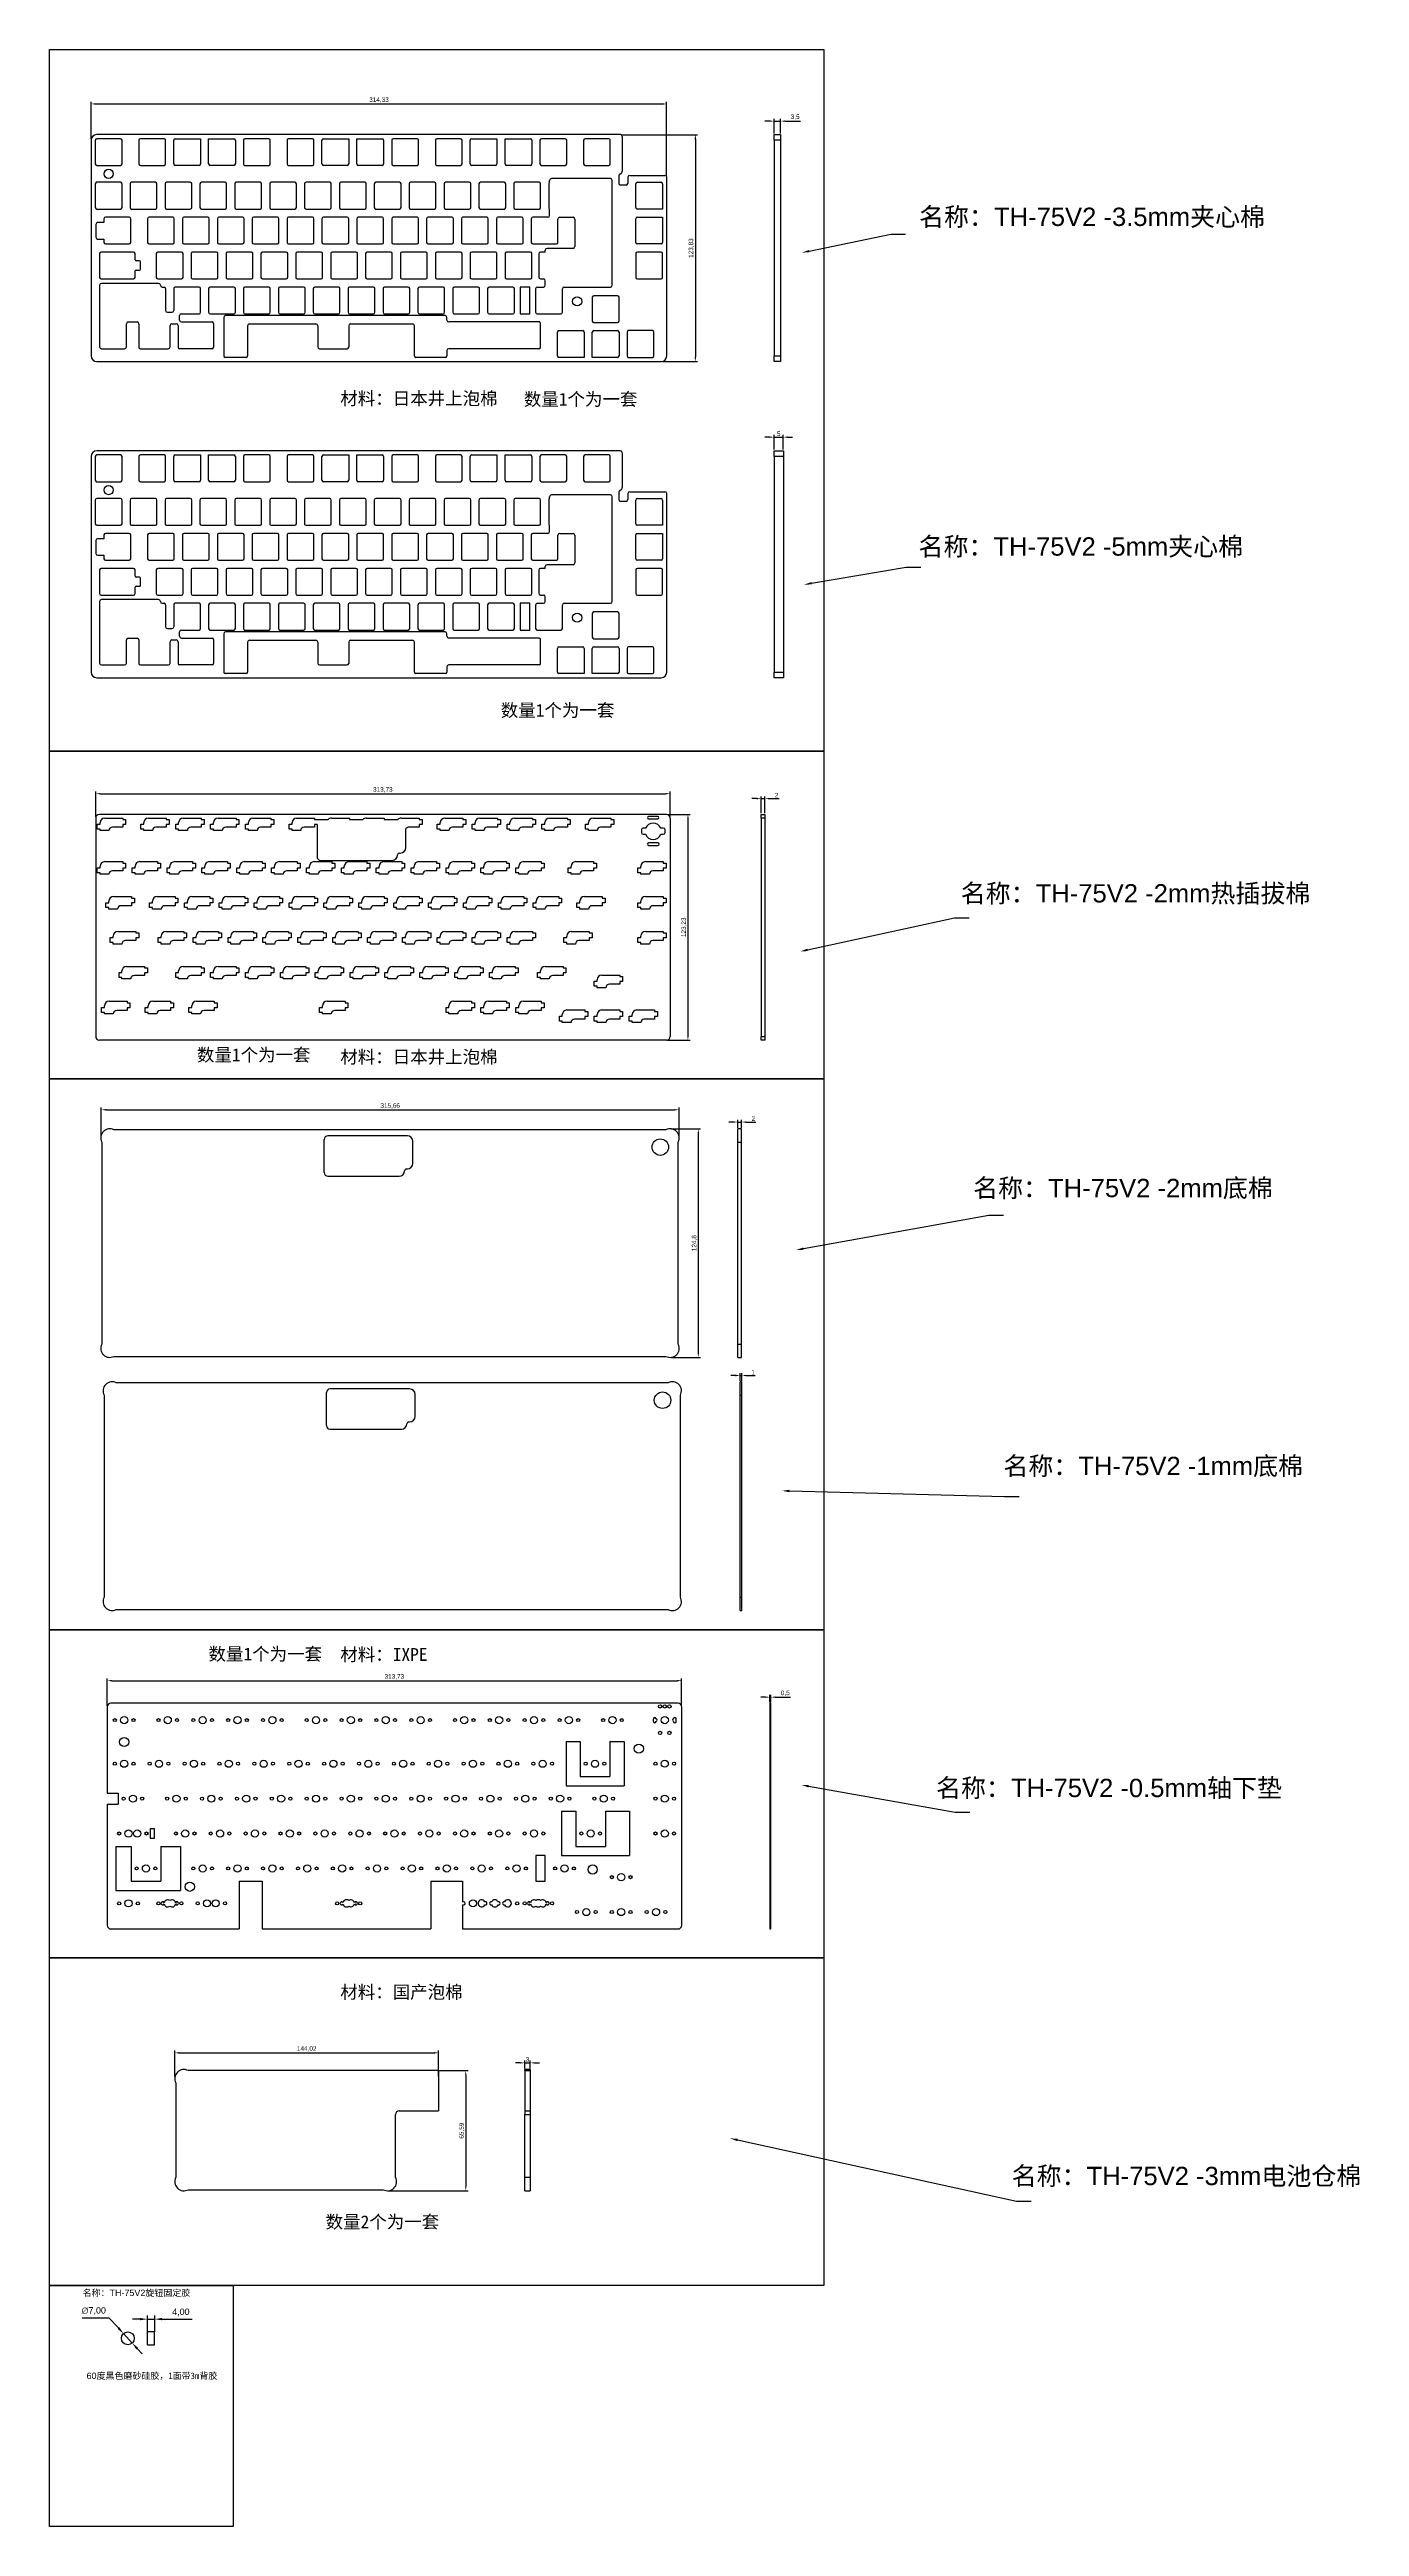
# Model space of a CAD drawing. Header units: millimetres. Extents: x 2210 to 4733, y 577 to 1929.
# Drawn here: x 4018 to 4733, y 577 to 1929 of the extents above; entities that cross this region are included whole.
import ezdxf
from ezdxf import colors
from ezdxf.entities.mleader import LeaderData, LeaderLine
from ezdxf.math import Vec2, Vec3

# ---------------------------------------------------------------- set-up
doc = ezdxf.new("R2010")
doc.units = ezdxf.units.MM
doc.styles.get("Standard").update_dxf_attribs({"font": 'arial.ttf'})
doc.dimstyles.new('ISO-25', dxfattribs={"dimtxt": 2.5, "dimasz": 2.5, "dimexe": 1.25, "dimexo": 0.625, "dimtad": 1, "dimtxsty": 'Standard', "dimcen": 2.5, "dimadec": 0, "dimazin": 0, "dimtfac": 1, "dimtmove": 0, "dimatfit": 3, "dimfxl": 1, "dimarcsym": 0})

msp = doc.modelspace()

# ---------------------------------------------------------------- texts
at = {"attachment_point": 1}
for s, width, gutter_width, heights, insert, char_height in [('{\\fSimSun|b0|i0|c134|p2;名称：}TH-75V2 -3.5mm{\\fSimSun|b0|i0|c134|p2;夹心棉}', 206.70251, 12.5, [0], (4492.563, 1842.275), 10), ('{\\fSimSun|b0|i0|c134|p2;名称：}TH-75V2 -5mm{\\fSimSun|b0|i0|c134|p2;夹心棉}', 247.67406, 12.5, [0], (4492.264, 1662.335), 10), ('{\\fSimSun|b0|i0|c134|p2;名称：}TH-75V2 -2mm{\\fSimSun|b0|i0|c134|p2;热插拔棉}', 226.6893, 12.5, [0], (4515.324, 1473.031), 10), ('{\\fSimSun|b0|i0|c134|p2;名称：}TH-75V2 -2mm{\\fSimSun|b0|i0|c134|p2;底棉}', 231.43991, 12.5, [0], (4522.101, 1312.193), 10), ('{\\fSimSun|b0|i0|c134|p2;名称：}TH-75V2 -1mm{\\fSimSun|b0|i0|c134|p2;底棉}', 241.26995, 12.5, [0], (4538.628, 1160.488), 10), ('{\\fSimSun|b0|i0|c134|p2;名称：}TH-75V2 -0.5mm{\\fSimSun|b0|i0|c134|p2;轴下垫}', 310.26281, 12.5, [13.24], (4501.817, 984.75), 10), ('{\\fSimSun|b0|i0|c134|p2;名称：}TH-75V2 -3mm{\\fSimSun|b0|i0|c134|p2;电池仓棉}', 265.14011, 12.5, [0], (4543.136, 772.964), 10), ('{\\fSimSun|b0|i0|c134|p2;名称：}TH-75V2{\\fSimSun|b0|i0|c134|p2;旋钮固定胶}', 84.74084, 17.5, [0], (4035.728, 705.933), 3.5)]:
    msp.add_mtext_dynamic_manual_height_columns(s, width=width, gutter_width=gutter_width, heights=heights, dxfattribs=dict(at, insert=insert, char_height=char_height))
at = {"color": 1, "attachment_point": 1}
for s, width, gutter_width, insert, char_height in [('{\\fSimSun|b0|i0|c134|p2;材料：日本井上泡棉}', 97.44079, 12.5, (4176.441, 1741.646), 7), ('{\\fSimSun|b0|i0|c134|p2;数量1个为一套}', 97.44079, 12.5, (4276.7, 1741.214), 7), ('{\\fSimSun|b0|i0|c134|p2;数量1个为一套}', 97.44079, 12.5, (4264.087, 1571.432), 7), ('{\\fSimSun|b0|i0|c134|p2;数量1个为一套}', 97.44079, 12.5, (4098.151, 1383.371), 7), ('{\\fSimSun|b0|i0|c134|p2;材料：日本井上泡棉}', 97.44079, 12.5, (4176.441, 1382.267), 7), ('{\\fSimSun|b0|i0|c134|p2;数量1个为一套}', 97.44079, 12.5, (4104.46, 1056.347), 7), ('{\\fSimSun|b0|i0|c134|p2;材料：IXPE}', 97.44079, 12.5, (4176.441, 1056.111), 7), ('{\\fSimSun|b0|i0|c134|p2;材料：国产泡棉}', 97.44079, 12.5, (4176.441, 871.854), 7), ('{\\fSimSun|b0|i0|c134|p2;数量2个为一套}', 97.44079, 12.5, (4168.439, 746.435), 7), ('60{\\fSimSun|b0|i0|c134|p2;度黑色磨砂硅胶，1面带3m背胶}', 87.07647, 17.5, (4037.889, 660.639), 3.5)]:
    msp.add_mtext_dynamic_manual_height_columns(s, width=width, gutter_width=gutter_width, heights=[0], dxfattribs=dict(at, insert=insert, char_height=char_height))

# ---------------------------------------------------------------- blocks, each defined once
blk = doc.blocks.new('*D37')
at = {"color": 0, "lineweight": -2, "transparency": 16777216}
for p, q in [((4410.9, 1889.5), (4408.4, 1889.5)), ((4413.4, 1882.8), (4413.4, 1890.8)), ((4413.4, 1889.5), (4416.9, 1889.5)), ((4416.9, 1882.8), (4416.9, 1890.8)), ((4419.4, 1889.5), (4427.8, 1889.5))]:
    blk.add_line(p, q, dxfattribs=at)
at = {"color": 0, "transparency": 16777216}
for points in [[(4410.9, 1889.9), (4410.9, 1889.1), (4413.4, 1889.5)], [(4419.4, 1889.9), (4419.4, 1889.1), (4416.9, 1889.5)]]:
    blk.add_solid(points, dxfattribs=at)
at = {"layer": 'Defpoints', "color": 0, "transparency": 16777216}
for p in [(4413.4, 1882.1), (4416.9, 1889.5), (4416.9, 1882.1)]:
    blk.add_point(p, dxfattribs=at)
at = {"color": 0, "transparency": 16777216, "insert": (4424.9, 1891.7), "char_height": 2.5, "attachment_point": 5}
blk.add_mtext('3,5', dxfattribs=at)
blk = doc.blocks.new('*D38')
at = {"color": 0, "lineweight": -2, "transparency": 16777216}
for p, q in [((4040.4, 1879.8), (4040.4, 1900.1)), ((4042.9, 1898.9), (4352.2, 1898.9)), ((4354.7, 1859.5), (4354.7, 1900.1))]:
    blk.add_line(p, q, dxfattribs=at)
at = {"color": 0, "transparency": 16777216}
for points in [[(4042.9, 1899.3), (4042.9, 1898.4), (4040.4, 1898.9)], [(4352.2, 1899.3), (4352.2, 1898.4), (4354.7, 1898.9)]]:
    blk.add_solid(points, dxfattribs=at)
at = {"layer": 'Defpoints', "color": 0, "transparency": 16777216}
for p in [(4354.7, 1898.9), (4040.4, 1879.1), (4354.7, 1858.8)]:
    blk.add_point(p, dxfattribs=at)
at = {"color": 0, "transparency": 16777216, "insert": (4197.6, 1901), "char_height": 2.5, "attachment_point": 5}
blk.add_mtext('314,33', dxfattribs=at)
blk = doc.blocks.new('*D39')
at = {"color": 0, "lineweight": -2, "transparency": 16777216}
for p, q in [((4330.1, 1882.1), (4371.6, 1882.1)), ((4370.4, 1879.6), (4370.4, 1760.8)), ((4352.4, 1758.3), (4371.6, 1758.3))]:
    blk.add_line(p, q, dxfattribs=at)
at = {"color": 0, "transparency": 16777216}
for points in [[(4369.9, 1879.6), (4370.8, 1879.6), (4370.4, 1882.1)], [(4369.9, 1760.8), (4370.8, 1760.8), (4370.4, 1758.3)]]:
    blk.add_solid(points, dxfattribs=at)
at = {"layer": 'Defpoints', "color": 0, "transparency": 16777216}
for p in [(4329.4, 1882.1), (4351.7, 1758.3), (4370.4, 1758.3)]:
    blk.add_point(p, dxfattribs=at)
at = {"color": 0, "transparency": 16777216, "insert": (4368.2, 1820.2), "char_height": 2.5, "attachment_point": 5, "rotation": 90}
blk.add_mtext('123,83', dxfattribs=at)
blk = doc.blocks.new('*D40')
at = {"color": 0, "lineweight": -2, "transparency": 16777216}
for p, q in [((4410.9, 1717), (4408.4, 1717)), ((4413.4, 1710.2), (4413.4, 1718.2)), ((4413.4, 1717), (4418.4, 1717)), ((4418.4, 1710.2), (4418.4, 1718.2)), ((4420.9, 1717), (4423.4, 1717))]:
    blk.add_line(p, q, dxfattribs=at)
at = {"color": 0, "transparency": 16777216}
for points in [[(4410.9, 1717.4), (4410.9, 1716.6), (4413.4, 1717)], [(4420.9, 1717.4), (4420.9, 1716.6), (4418.4, 1717)]]:
    blk.add_solid(points, dxfattribs=at)
at = {"layer": 'Defpoints', "color": 0, "transparency": 16777216}
for p in [(4418.4, 1717), (4413.4, 1709.5), (4418.4, 1709.5)]:
    blk.add_point(p, dxfattribs=at)
at = {"color": 0, "transparency": 16777216, "insert": (4415.9, 1718.9), "char_height": 2.5, "attachment_point": 5}
blk.add_mtext('5', dxfattribs=at)
blk = doc.blocks.new('*D41')
at = {"color": 0, "lineweight": -2, "transparency": 16777216}
for p, q in [((4042.9, 1509.7), (4042.9, 1523.6)), ((4045.4, 1522.4), (4354.1, 1522.4)), ((4356.6, 1509.7), (4356.6, 1523.6))]:
    blk.add_line(p, q, dxfattribs=at)
at = {"color": 0, "transparency": 16777216}
for points in [[(4045.4, 1522.8), (4045.4, 1522), (4042.9, 1522.4)], [(4354.1, 1522.8), (4354.1, 1522), (4356.6, 1522.4)]]:
    blk.add_solid(points, dxfattribs=at)
at = {"layer": 'Defpoints', "color": 0, "transparency": 16777216}
for p in [(4356.6, 1522.4), (4042.9, 1509.1), (4356.6, 1509.1)]:
    blk.add_point(p, dxfattribs=at)
at = {"color": 0, "transparency": 16777216, "insert": (4199.7, 1524.5), "char_height": 2.5, "attachment_point": 5}
blk.add_mtext('313,73', dxfattribs=at)
blk = doc.blocks.new('*D30')
at = {"color": 0, "lineweight": -2, "transparency": 16777216}
for p, q in [((4355.2, 1511.1), (4367.6, 1511.1)), ((4366.3, 1508.6), (4366.3, 1390.4)), ((4355.2, 1387.9), (4367.6, 1387.9))]:
    blk.add_line(p, q, dxfattribs=at)
at = {"color": 0, "transparency": 16777216}
for points in [[(4365.9, 1508.6), (4366.8, 1508.6), (4366.3, 1511.1)], [(4365.9, 1390.4), (4366.8, 1390.4), (4366.3, 1387.9)]]:
    blk.add_solid(points, dxfattribs=at)
at = {"layer": 'Defpoints', "color": 0, "transparency": 16777216}
for p in [(4354.6, 1511.1), (4354.6, 1387.9), (4366.3, 1387.9)]:
    blk.add_point(p, dxfattribs=at)
at = {"color": 0, "transparency": 16777216, "insert": (4364.2, 1449.5), "char_height": 2.5, "attachment_point": 5, "rotation": 90}
blk.add_mtext('123,23', dxfattribs=at)
blk = doc.blocks.new('*D42')
at = {"color": 0, "lineweight": -2, "transparency": 16777216}
for p, q in [((4403.8, 1519.7), (4401.3, 1519.7)), ((4406.3, 1511.7), (4406.3, 1520.9)), ((4406.3, 1519.7), (4408.3, 1519.7)), ((4408.3, 1511.7), (4408.3, 1520.9)), ((4410.8, 1519.7), (4416.2, 1519.7))]:
    blk.add_line(p, q, dxfattribs=at)
at = {"color": 0, "transparency": 16777216}
for points in [[(4403.8, 1520.1), (4403.8, 1519.3), (4406.3, 1519.7)], [(4410.8, 1520.1), (4410.8, 1519.3), (4408.3, 1519.7)]]:
    blk.add_solid(points, dxfattribs=at)
at = {"layer": 'Defpoints', "color": 0, "transparency": 16777216}
for p in [(4408.3, 1519.7), (4406.3, 1511.1), (4408.3, 1511.1)]:
    blk.add_point(p, dxfattribs=at)
at = {"color": 0, "transparency": 16777216, "insert": (4414.8, 1521.6), "char_height": 2.5, "attachment_point": 5}
blk.add_mtext('2', dxfattribs=at)
blk = doc.blocks.new('*D43')
at = {"color": 0, "lineweight": -2, "transparency": 16777216}
for p, q in [((4391.1, 1343.2), (4388.6, 1343.2)), ((4393.6, 1340.1), (4393.6, 1344.4)), ((4393.6, 1343.2), (4395.6, 1343.2)), ((4395.6, 1340.1), (4395.6, 1344.4)), ((4398.1, 1343.2), (4403.5, 1343.2))]:
    blk.add_line(p, q, dxfattribs=at)
at = {"color": 0, "transparency": 16777216}
for points in [[(4391.1, 1343.6), (4391.1, 1342.8), (4393.6, 1343.2)], [(4398.1, 1343.6), (4398.1, 1342.8), (4395.6, 1343.2)]]:
    blk.add_solid(points, dxfattribs=at)
at = {"layer": 'Defpoints', "color": 0, "transparency": 16777216}
for p in [(4393.6, 1339.5), (4395.6, 1343.2), (4395.6, 1339.5)]:
    blk.add_point(p, dxfattribs=at)
at = {"color": 0, "transparency": 16777216, "insert": (4402.1, 1345.1), "char_height": 2.5, "attachment_point": 5}
blk.add_mtext('2', dxfattribs=at)
blk = doc.blocks.new('*D44')
at = {"color": 0, "lineweight": -2, "transparency": 16777216}
for p, q in [((4045.9, 1333.7), (4045.9, 1351.2)), ((4048.4, 1349.9), (4359, 1349.9)), ((4361.5, 1335.3), (4361.5, 1351.2))]:
    blk.add_line(p, q, dxfattribs=at)
at = {"color": 0, "transparency": 16777216}
for points in [[(4048.4, 1350.3), (4048.4, 1349.5), (4045.9, 1349.9)], [(4359, 1350.3), (4359, 1349.5), (4361.5, 1349.9)]]:
    blk.add_solid(points, dxfattribs=at)
at = {"layer": 'Defpoints', "color": 0, "transparency": 16777216}
for p in [(4361.5, 1349.9), (4045.9, 1333.1), (4361.5, 1334.6)]:
    blk.add_point(p, dxfattribs=at)
at = {"color": 0, "transparency": 16777216, "insert": (4203.7, 1352), "char_height": 2.5, "attachment_point": 5}
blk.add_mtext('315,66', dxfattribs=at)
blk = doc.blocks.new('*D31')
at = {"color": 0, "lineweight": -2, "transparency": 16777216}
for p, q in [((4357.3, 1339.5), (4373.2, 1339.5)), ((4372, 1337), (4372, 1217.2)), ((4357.3, 1214.7), (4373.2, 1214.7))]:
    blk.add_line(p, q, dxfattribs=at)
at = {"color": 0, "transparency": 16777216}
for points in [[(4371.6, 1337), (4372.4, 1337), (4372, 1339.5)], [(4371.6, 1217.2), (4372.4, 1217.2), (4372, 1214.7)]]:
    blk.add_solid(points, dxfattribs=at)
at = {"layer": 'Defpoints', "color": 0, "transparency": 16777216}
for p in [(4356.6, 1339.5), (4356.6, 1214.7), (4372, 1214.7)]:
    blk.add_point(p, dxfattribs=at)
at = {"color": 0, "transparency": 16777216, "insert": (4369.9, 1277.1), "char_height": 2.5, "attachment_point": 5, "rotation": 90}
blk.add_mtext('124,8', dxfattribs=at)
blk = doc.blocks.new('*D45')
at = {"color": 0, "lineweight": -2, "transparency": 16777216}
for p, q in [((4392.3, 1204.9), (4389.8, 1204.9)), ((4394.8, 1202), (4394.8, 1206.1)), ((4394.8, 1204.9), (4395.8, 1204.9)), ((4395.8, 1202), (4395.8, 1206.1)), ((4398.3, 1204.9), (4403, 1204.9))]:
    blk.add_line(p, q, dxfattribs=at)
at = {"color": 0, "transparency": 16777216}
for points in [[(4392.3, 1205.3), (4392.3, 1204.4), (4394.8, 1204.9)], [(4398.3, 1205.3), (4398.3, 1204.4), (4395.8, 1204.9)]]:
    blk.add_solid(points, dxfattribs=at)
at = {"layer": 'Defpoints', "color": 0, "transparency": 16777216}
for p in [(4395.8, 1204.9), (4394.8, 1201.4), (4395.8, 1201.4)]:
    blk.add_point(p, dxfattribs=at)
at = {"color": 0, "transparency": 16777216, "insert": (4401.9, 1206.7), "char_height": 2.5, "attachment_point": 5}
blk.add_mtext('1', dxfattribs=at)
blk = doc.blocks.new('*D46')
at = {"color": 0, "lineweight": -2, "transparency": 16777216}
for p, q in [((4408.6, 1029.3), (4406.1, 1029.3)), ((4411.1, 1026.6), (4411.1, 1030.5)), ((4411.1, 1029.3), (4411.6, 1029.3)), ((4411.6, 1026.6), (4411.6, 1030.5)), ((4414.1, 1029.3), (4422.4, 1029.3))]:
    blk.add_line(p, q, dxfattribs=at)
at = {"color": 0, "transparency": 16777216}
for points in [[(4408.6, 1029.7), (4408.6, 1028.9), (4411.1, 1029.3)], [(4414.1, 1029.7), (4414.1, 1028.9), (4411.6, 1029.3)]]:
    blk.add_solid(points, dxfattribs=at)
at = {"layer": 'Defpoints', "color": 0, "transparency": 16777216}
for p in [(4411.6, 1029.3), (4411.1, 1026), (4411.6, 1026)]:
    blk.add_point(p, dxfattribs=at)
at = {"color": 0, "transparency": 16777216, "insert": (4419.5, 1031.4), "char_height": 2.5, "attachment_point": 5}
blk.add_mtext('0,5', dxfattribs=at)
blk = doc.blocks.new('*D47')
at = {"color": 0, "lineweight": -2, "transparency": 16777216}
for p, q in [((4049.2, 1024.6), (4049.2, 1039.5)), ((4051.7, 1038.3), (4360.4, 1038.3)), ((4362.9, 1024.6), (4362.9, 1039.5))]:
    blk.add_line(p, q, dxfattribs=at)
at = {"color": 0, "transparency": 16777216}
for points in [[(4051.7, 1038.7), (4051.7, 1037.9), (4049.2, 1038.3)], [(4360.4, 1038.7), (4360.4, 1037.9), (4362.9, 1038.3)]]:
    blk.add_solid(points, dxfattribs=at)
at = {"layer": 'Defpoints', "color": 0, "transparency": 16777216}
for p in [(4362.9, 1038.3), (4049.2, 1024), (4362.9, 1024)]:
    blk.add_point(p, dxfattribs=at)
at = {"color": 0, "transparency": 16777216, "insert": (4206, 1040.4), "char_height": 2.5, "attachment_point": 5}
blk.add_mtext('313,73', dxfattribs=at)
blk = doc.blocks.new('*D34')
at = {"color": 0, "lineweight": -2, "transparency": 16777216}
for p, q in [((4086.1, 822.3), (4086.1, 836.4)), ((4088.6, 835.2), (4227.6, 835.2)), ((4230.1, 822.3), (4230.1, 836.4))]:
    blk.add_line(p, q, dxfattribs=at)
at = {"color": 0, "transparency": 16777216}
for points in [[(4088.6, 835.6), (4088.6, 834.7), (4086.1, 835.2)], [(4227.6, 835.6), (4227.6, 834.7), (4230.1, 835.2)]]:
    blk.add_solid(points, dxfattribs=at)
at = {"layer": 'Defpoints', "color": 0, "transparency": 16777216}
for p in [(4230.1, 835.2), (4086.1, 821.6), (4230.1, 821.6)]:
    blk.add_point(p, dxfattribs=at)
at = {"color": 0, "transparency": 16777216, "insert": (4158.1, 837.3), "char_height": 2.5, "attachment_point": 5}
blk.add_mtext('144,02', dxfattribs=at)
blk = doc.blocks.new('*D35')
at = {"color": 0, "lineweight": -2, "transparency": 16777216}
for p, q in [((4230.7, 825.5), (4246.3, 825.5)), ((4245, 823), (4245, 762.4)), ((4202.9, 759.9), (4246.3, 759.9))]:
    blk.add_line(p, q, dxfattribs=at)
at = {"color": 0, "transparency": 16777216}
for points in [[(4244.6, 823), (4245.4, 823), (4245, 825.5)], [(4244.6, 762.4), (4245.4, 762.4), (4245, 759.9)]]:
    blk.add_solid(points, dxfattribs=at)
at = {"layer": 'Defpoints', "color": 0, "transparency": 16777216}
for p in [(4230.1, 825.5), (4202.2, 759.9), (4245, 759.9)]:
    blk.add_point(p, dxfattribs=at)
at = {"color": 0, "transparency": 16777216, "insert": (4242.9, 792.7), "char_height": 2.5, "attachment_point": 5, "rotation": 90}
blk.add_mtext('65,59', dxfattribs=at)
blk = doc.blocks.new('*D36')
at = {"color": 0, "lineweight": -2, "transparency": 16777216}
for p, q in [((4274.7, 829.7), (4272.2, 829.7)), ((4277.2, 826.7), (4277.2, 831)), ((4277.2, 829.7), (4280.2, 829.7)), ((4280.2, 826.7), (4280.2, 831)), ((4282.7, 829.7), (4285.2, 829.7))]:
    blk.add_line(p, q, dxfattribs=at)
at = {"color": 0, "transparency": 16777216}
for points in [[(4274.7, 830.1), (4274.7, 829.3), (4277.2, 829.7)], [(4282.7, 830.1), (4282.7, 829.3), (4280.2, 829.7)]]:
    blk.add_solid(points, dxfattribs=at)
at = {"layer": 'Defpoints', "color": 0, "transparency": 16777216}
for p in [(4277.2, 826.1), (4280.2, 829.7), (4280.2, 826.1)]:
    blk.add_point(p, dxfattribs=at)
at = {"color": 0, "transparency": 16777216, "insert": (4278.7, 831.6), "char_height": 2.5, "attachment_point": 5}
blk.add_mtext('3', dxfattribs=at)
blk = doc.blocks.new('*D32')
at = {"color": 0, "lineweight": -2, "transparency": 16777216}
for p, q in [((4035.4, 690.6), (4050.1, 690.6)), ((4050.1, 690.6), (4055.3, 685)), ((4062.8, 676.8), (4058, 681.9)), ((4065.5, 673.8), (4068.3, 670.8))]:
    blk.add_line(p, q, dxfattribs=at)
at = {"color": 0, "transparency": 16777216}
for points in [[(4055.8, 685.4), (4054.8, 684.5), (4058, 681.9)], [(4066, 674.2), (4065, 673.3), (4062.8, 676.8)]]:
    blk.add_solid(points, dxfattribs=at)
at = {"layer": 'Defpoints', "color": 0, "transparency": 16777216}
for p in [(4058, 681.9), (4062.8, 676.8)]:
    blk.add_point(p, dxfattribs=at)
at = {"color": 0, "transparency": 16777216, "insert": (4041.8, 694.3), "char_height": 3.5, "attachment_point": 5}
blk.add_mtext('∅7,00', dxfattribs=at)
blk = doc.blocks.new('*D33')
at = {"color": 0, "lineweight": -2, "transparency": 16777216}
for p, q in [((4067, 689.8), (4062.9, 689.8)), ((4071.1, 682.9), (4071.1, 691.8)), ((4071.1, 689.8), (4075.1, 689.8)), ((4075.1, 682.9), (4075.1, 691.8)), ((4079.1, 689.8), (4095.5, 689.8))]:
    blk.add_line(p, q, dxfattribs=at)
at = {"color": 0, "transparency": 16777216}
for points in [[(4067, 690.5), (4067, 689.2), (4071.1, 689.8)], [(4079.1, 690.5), (4079.1, 689.2), (4075.1, 689.8)]]:
    blk.add_solid(points, dxfattribs=at)
at = {"layer": 'Defpoints', "color": 0, "transparency": 16777216}
for p in [(4075.1, 689.8), (4071.1, 682.9), (4075.1, 682.9)]:
    blk.add_point(p, dxfattribs=at)
at = {"color": 0, "transparency": 16777216, "insert": (4089.4, 693.5), "char_height": 3.5, "attachment_point": 5}
blk.add_mtext('4,00', dxfattribs=at)

# ---------------------------------------------------------------- dimensions: what is measured, and where the dimension line sits
at = {"color": 5}
for base, p1, p2, picture, middle in [((4354.731792772, 1898.865725381), (4040.406792772, 1879.141717507), (4354.731792772, 1858.841717507), '*D38', (4197.569292772, 1900.993112829)), ((4416.942, 1889.528), (4413.442, 1882.142), (4416.942, 1882.142), '*D37', (4424.851, 1891.655)), ((4418.442, 1716.981), (4413.442, 1709.538), (4418.442, 1709.538), '*D40', (4415.942, 1718.877)), ((4356.582101723, 1522.370996766), (4042.857101723, 1509.11546637), (4356.582101723, 1509.11546637), '*D41', (4199.719601723, 1524.498384215)), ((4408.3, 1519.682), (4406.3, 1511.115), (4408.3, 1511.115), '*D42', (4414.753, 1521.562)), ((4361.541, 1349.908), (4045.881, 1333.09), (4361.541, 1334.627), '*D44', (4203.711, 1352.036)), ((4395.607, 1343.175), (4393.607, 1339.523), (4395.607, 1339.523), '*D43', (4402.06, 1345.055)), ((4395.85, 1204.858), (4394.85, 1201.401), (4395.85, 1201.401), '*D45', (4401.935, 1206.738)), ((4362.904653595, 1038.27846414), (4049.179653595, 1024.002657596), (4362.904653595, 1024.002657596), '*D47', (4206.042153595, 1040.405851589)), ((4411.605, 1029.294), (4411.105, 1026.003), (4411.605, 1026.003), '*D46', (4419.515, 1031.421)), ((4230.12, 835.163), (4086.098, 821.649), (4230.12, 821.649), '*D34', (4158.109, 837.29)), ((4280.163, 829.727), (4277.163, 826.063), (4280.163, 826.063), '*D36', (4278.663, 831.629))]:
    dim = msp.add_linear_dim(base=base, p1=p1, p2=p2, dimstyle='ISO-25', dxfattribs=at)
    dim.commit()
    dim.dimension.update_dxf_attribs({"geometry": picture, "text_midpoint": middle})
for base, p1, p2, picture, middle in [((4370.351317856, 1758.316717507), (4329.431792772, 1882.141717507), (4351.731792772, 1758.316717507), '*D39', (4368.223930408, 1820.229217507)), ((4366.345677469, 1387.89046637), (4354.582101723, 1511.11546637), (4354.582101723, 1387.89046637), '*D30', (4364.21829002, 1449.50296637)), ((4371.982, 1214.727), (4356.641, 1339.523), (4356.641, 1214.727), '*D31', (4369.855, 1277.125)), ((4245.03, 759.891), (4230.12, 825.477), (4202.235, 759.891), '*D35', (4242.903, 792.684))]:
    dim = msp.add_linear_dim(base=base, p1=p1, p2=p2, angle=90, dimstyle='ISO-25', dxfattribs=at)
    dim.commit()
    dim.dimension.update_dxf_attribs({"geometry": picture, "text_midpoint": middle})
dim = msp.add_diameter_dim_2p(p1=(4062.776, 676.791), p2=(4058.041, 681.946), dimstyle='ISO-25', override={"dimtxt": 3.5, "dimasz": 4.08, "dimexe": 2, "dimexo": 0, "dimgap": 1.524, "dimtih": 1, "dimtoh": 1, "dimzin": 0, "dimadec": 2, "dimtzin": 0}, dxfattribs=at)
dim.commit()
dim.dimension.update_dxf_attribs({"geometry": '*D32', "text_midpoint": (4041.829, 690.635), "dimtype": 163})
dim = msp.add_linear_dim(base=(4075.066, 689.835), p1=(4071.066, 682.869), p2=(4075.066, 682.869), dimstyle='ISO-25', override={"dimtxt": 3.5, "dimasz": 4.08, "dimexe": 2, "dimexo": 0, "dimgap": 1.524, "dimtih": 1, "dimtoh": 1, "dimzin": 0, "dimadec": 2, "dimtzin": 0}, dxfattribs=at)
dim.commit()
dim.dimension.update_dxf_attribs({"geometry": '*D33', "text_midpoint": (4089.36, 693.462)})

# ---------------------------------------------------------------- linework, layer by layer
at = {"color": 7, "linetype": 'Continuous', "lineweight": 25}
for p, q in [((4040.407, 1879.142), (4040.407, 1761.317)), ((4329.432, 1882.142), (4043.407, 1882.142)), ((4056.432, 1879.917), (4043.432, 1879.917)), ((4080.244, 1879.917), (4067.244, 1879.917)), ((4086.294, 1879.917), (4100.094, 1879.917)), ((4100.094, 1879.917), (4100.094, 1866.117)), ((4104.544, 1866.117), (4104.544, 1879.917)), ((4104.544, 1879.917), (4118.344, 1879.917)), ((4137.394, 1879.917), (4124.394, 1879.917)), ((4161.207, 1879.917), (4148.207, 1879.917)), ((4167.257, 1879.917), (4181.057, 1879.917)), ((4181.057, 1879.917), (4181.057, 1866.117)), ((4185.507, 1866.117), (4185.507, 1879.917)), ((4185.507, 1879.917), (4199.307, 1879.917)), ((4218.357, 1879.917), (4205.357, 1879.917)), ((4242.169, 1879.917), (4229.169, 1879.917)), ((4248.219, 1879.917), (4262.019, 1879.917)), ((4262.019, 1879.917), (4262.019, 1866.117)), ((4266.469, 1866.117), (4266.469, 1879.917)), ((4266.469, 1879.917), (4280.269, 1879.917)), ((4299.319, 1879.917), (4286.319, 1879.917)), ((4323.132, 1879.917), (4310.132, 1879.917)), ((4330.432, 1881.142), (4330.432, 1862.178)), ((4413.442, 1882.142), (4416.942, 1882.142)), ((4413.442, 1879.142), (4413.442, 1882.142)), ((4416.942, 1879.142), (4413.442, 1879.142)), ((4413.442, 1879.142), (4413.442, 1761.317)), ((4416.942, 1882.142), (4416.942, 1758.317)), ((4042.632, 1879.117), (4042.632, 1866.117)), ((4057.232, 1866.117), (4057.232, 1879.117)), ((4066.444, 1879.117), (4066.444, 1866.117)), ((4081.044, 1866.117), (4081.044, 1879.117)), ((4085.494, 1866.117), (4085.494, 1879.117)), ((4119.144, 1879.117), (4119.144, 1866.117)), ((4123.594, 1879.117), (4123.594, 1866.117)), ((4138.194, 1866.117), (4138.194, 1879.117)), ((4147.407, 1879.117), (4147.407, 1866.117)), ((4162.007, 1866.117), (4162.007, 1879.117)), ((4166.457, 1866.117), (4166.457, 1879.117)), ((4200.107, 1879.117), (4200.107, 1866.117)), ((4204.557, 1879.117), (4204.557, 1866.117)), ((4219.157, 1866.117), (4219.157, 1879.117)), ((4228.369, 1879.117), (4228.369, 1866.117)), ((4242.969, 1866.117), (4242.969, 1879.117)), ((4247.419, 1866.117), (4247.419, 1879.117)), ((4281.069, 1879.117), (4281.069, 1866.117)), ((4285.519, 1879.117), (4285.519, 1866.117)), ((4300.119, 1866.117), (4300.119, 1879.117)), ((4309.332, 1879.117), (4309.332, 1866.117)), ((4323.932, 1866.117), (4323.932, 1879.117)), ((4042.632, 1855.304), (4042.632, 1842.304)), ((4043.432, 1865.317), (4056.432, 1865.317)), ((4056.432, 1856.104), (4043.432, 1856.104)), ((4057.232, 1842.304), (4057.232, 1855.304)), ((4061.682, 1855.304), (4061.682, 1842.304)), ((4075.482, 1856.104), (4062.482, 1856.104)), ((4067.244, 1865.317), (4080.244, 1865.317)), ((4076.282, 1842.304), (4076.282, 1855.304)), ((4080.732, 1855.304), (4080.732, 1842.304)), ((4094.532, 1856.104), (4081.532, 1856.104)), ((4099.294, 1865.317), (4086.294, 1865.317)), ((4095.332, 1842.304), (4095.332, 1855.304)), ((4099.782, 1855.304), (4099.782, 1842.304)), ((4113.582, 1856.104), (4100.582, 1856.104)), ((4118.344, 1865.317), (4105.344, 1865.317)), ((4114.382, 1842.304), (4114.382, 1855.304)), ((4118.832, 1855.304), (4118.832, 1842.304)), ((4132.632, 1856.104), (4119.632, 1856.104)), ((4124.394, 1865.317), (4137.394, 1865.317)), ((4133.432, 1842.304), (4133.432, 1855.304)), ((4137.882, 1855.304), (4137.882, 1842.304)), ((4151.682, 1856.104), (4138.682, 1856.104)), ((4148.207, 1865.317), (4161.207, 1865.317)), ((4152.482, 1842.304), (4152.482, 1855.304)), ((4156.932, 1855.304), (4156.932, 1842.304)), ((4170.732, 1856.104), (4157.732, 1856.104)), ((4180.257, 1865.317), (4167.257, 1865.317)), ((4171.532, 1842.304), (4171.532, 1855.304)), ((4175.982, 1855.304), (4175.982, 1842.304)), ((4189.782, 1856.104), (4176.782, 1856.104)), ((4199.307, 1865.317), (4186.307, 1865.317)), ((4190.582, 1842.304), (4190.582, 1855.304)), ((4195.032, 1855.304), (4195.032, 1842.304)), ((4208.832, 1856.104), (4195.832, 1856.104)), ((4205.357, 1865.317), (4218.357, 1865.317)), ((4209.632, 1842.304), (4209.632, 1855.304)), ((4214.082, 1855.304), (4214.082, 1842.304)), ((4227.882, 1856.104), (4214.882, 1856.104)), ((4228.682, 1842.304), (4228.682, 1855.304)), ((4229.169, 1865.317), (4242.169, 1865.317)), ((4233.132, 1855.304), (4233.132, 1842.304)), ((4246.932, 1856.104), (4233.932, 1856.104)), ((4247.732, 1842.304), (4247.732, 1855.304)), ((4261.219, 1865.317), (4248.219, 1865.317)), ((4252.182, 1855.304), (4252.182, 1842.304)), ((4265.982, 1856.104), (4252.982, 1856.104)), ((4266.782, 1842.304), (4266.782, 1855.304)), ((4280.269, 1865.317), (4267.269, 1865.317)), ((4271.232, 1855.304), (4271.232, 1842.304)), ((4285.032, 1856.104), (4272.032, 1856.104)), ((4285.832, 1842.304), (4285.832, 1855.304)), ((4286.319, 1865.317), (4299.319, 1865.317)), ((4290.282, 1855.304), (4290.282, 1842.304)), ((4290.769, 1856.535), (4290.769, 1857.104)), ((4323.969, 1858.104), (4291.769, 1858.104)), ((4310.132, 1865.317), (4323.132, 1865.317)), ((4324.969, 1799.954), (4324.969, 1857.104)), ((4328.51, 1859.428), (4328.51, 1855.532)), ((4328.803, 1860.135), (4330.139, 1861.471)), ((4332.51, 1854.532), (4329.51, 1854.532)), ((4333.51, 1858.842), (4333.51, 1855.532)), ((4334.51, 1859.842), (4353.732, 1859.842)), ((4337.907, 1842.304), (4337.907, 1855.304)), ((4338.707, 1856.104), (4351.707, 1856.104)), ((4352.507, 1855.304), (4352.507, 1841.504)), ((4354.732, 1761.317), (4354.732, 1858.842)), ((4043.432, 1841.504), (4056.432, 1841.504)), ((4062.482, 1841.504), (4075.482, 1841.504)), ((4081.532, 1841.504), (4094.532, 1841.504)), ((4100.582, 1841.504), (4113.582, 1841.504)), ((4119.632, 1841.504), (4132.632, 1841.504)), ((4138.682, 1841.504), (4151.682, 1841.504)), ((4157.732, 1841.504), (4170.732, 1841.504)), ((4176.782, 1841.504), (4189.782, 1841.504)), ((4195.832, 1841.504), (4208.832, 1841.504)), ((4214.882, 1841.504), (4227.882, 1841.504)), ((4233.932, 1841.504), (4246.932, 1841.504)), ((4252.982, 1841.504), (4265.982, 1841.504)), ((4272.032, 1841.504), (4285.032, 1841.504)), ((4290.769, 1838.054), (4290.769, 1841.073)), ((4352.507, 1841.504), (4338.707, 1841.504)), ((4042.932, 1833.154), (4042.932, 1826.154)), ((4047.394, 1834.154), (4043.932, 1834.154)), ((4043.932, 1825.154), (4047.394, 1825.154)), ((4047.394, 1836.254), (4047.394, 1834.154)), ((4047.394, 1825.154), (4047.394, 1823.254)), ((4061.194, 1837.054), (4048.194, 1837.054)), ((4061.994, 1823.254), (4061.994, 1836.254)), ((4071.207, 1836.254), (4071.207, 1823.254)), ((4085.007, 1837.054), (4072.007, 1837.054)), ((4085.807, 1823.254), (4085.807, 1836.254)), ((4090.257, 1836.254), (4090.257, 1823.254)), ((4104.057, 1837.054), (4091.057, 1837.054)), ((4104.857, 1823.254), (4104.857, 1836.254)), ((4109.307, 1836.254), (4109.307, 1823.254)), ((4123.107, 1837.054), (4110.107, 1837.054)), ((4123.907, 1823.254), (4123.907, 1836.254)), ((4128.357, 1836.254), (4128.357, 1823.254)), ((4142.157, 1837.054), (4129.157, 1837.054)), ((4142.957, 1823.254), (4142.957, 1836.254)), ((4147.407, 1836.254), (4147.407, 1823.254)), ((4161.207, 1837.054), (4148.207, 1837.054)), ((4162.007, 1823.254), (4162.007, 1836.254)), ((4166.457, 1836.254), (4166.457, 1823.254)), ((4180.257, 1837.054), (4167.257, 1837.054)), ((4181.057, 1823.254), (4181.057, 1836.254)), ((4185.507, 1836.254), (4185.507, 1823.254)), ((4199.307, 1837.054), (4186.307, 1837.054)), ((4200.107, 1823.254), (4200.107, 1836.254)), ((4204.557, 1836.254), (4204.557, 1823.254)), ((4218.357, 1837.054), (4205.357, 1837.054)), ((4219.157, 1823.254), (4219.157, 1836.254)), ((4223.607, 1836.254), (4223.607, 1823.254)), ((4237.407, 1837.054), (4224.407, 1837.054)), ((4238.207, 1823.254), (4238.207, 1836.254)), ((4242.657, 1836.254), (4242.657, 1823.254)), ((4256.457, 1837.054), (4243.457, 1837.054)), ((4257.257, 1823.254), (4257.257, 1836.254)), ((4261.707, 1836.254), (4261.707, 1823.254)), ((4275.507, 1837.054), (4262.507, 1837.054)), ((4276.307, 1823.254), (4276.307, 1836.254)), ((4280.757, 1836.254), (4280.757, 1823.254)), ((4289.769, 1837.054), (4281.557, 1837.054)), ((4295.357, 1823.254), (4295.357, 1836.054)), ((4296.357, 1837.054), (4303.569, 1837.054)), ((4304.569, 1836.054), (4304.569, 1821.004)), ((4337.907, 1823.254), (4337.907, 1836.254)), ((4338.707, 1837.054), (4352.507, 1837.054)), ((4352.507, 1837.054), (4352.507, 1823.254)), ((4045.013, 1817.204), (4045.013, 1804.204)), ((4063.576, 1818.004), (4045.813, 1818.004)), ((4048.194, 1822.454), (4061.194, 1822.454)), ((4064.376, 1813.704), (4064.376, 1817.204)), ((4066.876, 1813.204), (4064.876, 1813.204)), ((4067.376, 1808.704), (4067.376, 1812.704)), ((4072.007, 1822.454), (4085.007, 1822.454)), ((4075.969, 1817.204), (4075.969, 1804.204)), ((4089.769, 1818.004), (4076.769, 1818.004)), ((4090.569, 1804.204), (4090.569, 1817.204)), ((4091.057, 1822.454), (4104.057, 1822.454)), ((4095.019, 1817.204), (4095.019, 1804.204)), ((4108.819, 1818.004), (4095.819, 1818.004)), ((4109.619, 1804.204), (4109.619, 1817.204)), ((4110.107, 1822.454), (4123.107, 1822.454)), ((4114.069, 1817.204), (4114.069, 1804.204)), ((4127.869, 1818.004), (4114.869, 1818.004)), ((4128.669, 1804.204), (4128.669, 1817.204)), ((4129.157, 1822.454), (4142.157, 1822.454)), ((4133.119, 1817.204), (4133.119, 1804.204)), ((4146.919, 1818.004), (4133.919, 1818.004)), ((4147.719, 1804.204), (4147.719, 1817.204)), ((4148.207, 1822.454), (4161.207, 1822.454)), ((4152.169, 1817.204), (4152.169, 1804.204)), ((4165.969, 1818.004), (4152.969, 1818.004)), ((4166.769, 1804.204), (4166.769, 1817.204)), ((4167.257, 1822.454), (4180.257, 1822.454)), ((4171.219, 1817.204), (4171.219, 1804.204)), ((4185.019, 1818.004), (4172.019, 1818.004)), ((4185.819, 1804.204), (4185.819, 1817.204)), ((4186.307, 1822.454), (4199.307, 1822.454)), ((4190.269, 1817.204), (4190.269, 1804.204)), ((4204.069, 1818.004), (4191.069, 1818.004)), ((4204.869, 1804.204), (4204.869, 1817.204)), ((4205.357, 1822.454), (4218.357, 1822.454)), ((4209.319, 1817.204), (4209.319, 1804.204)), ((4223.119, 1818.004), (4210.119, 1818.004)), ((4223.919, 1804.204), (4223.919, 1817.204)), ((4224.407, 1822.454), (4237.407, 1822.454)), ((4228.369, 1817.204), (4228.369, 1804.204)), ((4242.169, 1818.004), (4229.169, 1818.004)), ((4242.969, 1804.204), (4242.969, 1817.204)), ((4243.457, 1822.454), (4256.457, 1822.454)), ((4247.419, 1817.204), (4247.419, 1804.204)), ((4261.219, 1818.004), (4248.219, 1818.004)), ((4262.019, 1804.204), (4262.019, 1817.204)), ((4262.507, 1822.454), (4275.507, 1822.454)), ((4266.469, 1817.204), (4266.469, 1804.204)), ((4280.269, 1818.004), (4267.269, 1818.004)), ((4281.069, 1804.204), (4281.069, 1817.204)), ((4281.557, 1822.454), (4294.557, 1822.454)), ((4284.819, 1817.004), (4284.819, 1804.404)), ((4288.388, 1818.004), (4285.819, 1818.004)), ((4288.388, 1818.004), (4288.388, 1819.004)), ((4303.569, 1820.004), (4289.388, 1820.004)), ((4337.907, 1817.204), (4337.907, 1804.204)), ((4351.707, 1822.454), (4338.707, 1822.454)), ((4351.707, 1818.004), (4338.707, 1818.004)), ((4352.507, 1804.204), (4352.507, 1817.204)), ((4045.013, 1799.954), (4045.013, 1766.304)), ((4045.813, 1803.404), (4063.576, 1803.404)), ((4077.2, 1800.954), (4046.013, 1800.954)), ((4064.376, 1804.204), (4064.376, 1807.704)), ((4064.876, 1808.204), (4066.876, 1808.204)), ((4076.769, 1803.404), (4089.769, 1803.404)), ((4079.2, 1798.954), (4080.244, 1798.954)), ((4081.044, 1798.154), (4081.044, 1786.154)), ((4085.494, 1798.154), (4085.494, 1786.154)), ((4099.294, 1798.954), (4086.294, 1798.954)), ((4095.819, 1803.404), (4108.819, 1803.404)), ((4100.094, 1785.154), (4100.094, 1798.154)), ((4104.544, 1798.154), (4104.544, 1785.154)), ((4118.344, 1798.954), (4105.344, 1798.954)), ((4114.869, 1803.404), (4127.869, 1803.404)), ((4119.144, 1785.154), (4119.144, 1798.154)), ((4123.594, 1798.154), (4123.594, 1785.154)), ((4137.394, 1798.954), (4124.394, 1798.954)), ((4133.919, 1803.404), (4146.919, 1803.404)), ((4138.194, 1785.154), (4138.194, 1798.154)), ((4142.644, 1798.154), (4142.644, 1785.154)), ((4156.444, 1798.954), (4143.444, 1798.954)), ((4152.969, 1803.404), (4165.969, 1803.404)), ((4157.244, 1785.154), (4157.244, 1798.154)), ((4161.694, 1798.154), (4161.694, 1785.154)), ((4175.494, 1798.954), (4162.494, 1798.954)), ((4172.019, 1803.404), (4185.019, 1803.404)), ((4176.294, 1785.154), (4176.294, 1798.154)), ((4180.744, 1798.154), (4180.744, 1785.154)), ((4194.544, 1798.954), (4181.544, 1798.954)), ((4191.069, 1803.404), (4204.069, 1803.404)), ((4195.344, 1785.154), (4195.344, 1798.154)), ((4199.794, 1798.154), (4199.794, 1785.154)), ((4213.594, 1798.954), (4200.594, 1798.954)), ((4210.119, 1803.404), (4223.119, 1803.404)), ((4214.394, 1785.154), (4214.394, 1798.154)), ((4218.844, 1798.154), (4218.844, 1785.154)), ((4232.644, 1798.954), (4219.644, 1798.954)), ((4229.169, 1803.404), (4242.169, 1803.404)), ((4233.444, 1785.154), (4233.444, 1798.154)), ((4237.894, 1798.154), (4237.894, 1785.154)), ((4251.694, 1798.954), (4238.694, 1798.954)), ((4248.219, 1803.404), (4261.219, 1803.404)), ((4252.494, 1785.154), (4252.494, 1798.154)), ((4256.944, 1798.154), (4256.944, 1785.154)), ((4270.744, 1798.954), (4257.744, 1798.954)), ((4267.269, 1803.404), (4280.269, 1803.404)), ((4271.544, 1785.154), (4271.544, 1798.154)), ((4279.941, 1798.954), (4274.741, 1798.954)), ((4274.741, 1798.954), (4274.741, 1784.354)), ((4279.941, 1784.354), (4279.941, 1798.954)), ((4284.138, 1798.954), (4287.388, 1798.954)), ((4285.819, 1803.404), (4287.388, 1803.404)), ((4288.388, 1799.954), (4288.388, 1802.404)), ((4298.738, 1798.954), (4323.969, 1798.954)), ((4338.707, 1803.404), (4351.707, 1803.404)), ((4283.138, 1797.954), (4283.138, 1785.154)), ((4297.738, 1785.154), (4297.738, 1797.954)), ((4314.094, 1793.392), (4314.094, 1780.392)), ((4327.894, 1794.192), (4314.894, 1794.192)), ((4328.694, 1780.392), (4328.694, 1793.392)), ((4059.613, 1766.304), (4059.613, 1778.904)), ((4060.613, 1779.904), (4065.444, 1779.904)), ((4066.444, 1778.904), (4066.444, 1766.104)), ((4083.494, 1766.304), (4083.494, 1777.904)), ((4087.876, 1777.904), (4087.876, 1766.104)), ((4089.676, 1784.354), (4099.294, 1784.354)), ((4089.676, 1779.904), (4106.438, 1779.904)), ((4105.344, 1784.354), (4118.344, 1784.354)), ((4107.238, 1779.104), (4107.238, 1766.104)), ((4112.807, 1782.354), (4112.807, 1761.342)), ((4233.707, 1783.354), (4113.807, 1783.354)), ((4124.394, 1784.354), (4137.394, 1784.354)), ((4125.776, 1777.804), (4125.776, 1761.342)), ((4126.776, 1778.804), (4163.126, 1778.804)), ((4143.444, 1784.354), (4156.444, 1784.354)), ((4162.494, 1784.354), (4175.494, 1784.354)), ((4164.126, 1777.804), (4164.126, 1766.304)), ((4181.057, 1777.804), (4181.057, 1766.104)), ((4181.544, 1784.354), (4194.544, 1784.354)), ((4182.057, 1778.804), (4215.976, 1778.804)), ((4200.594, 1784.354), (4213.594, 1784.354)), ((4216.976, 1761.342), (4216.976, 1777.804)), ((4219.644, 1784.354), (4232.644, 1784.354)), ((4234.707, 1780.904), (4234.707, 1782.354)), ((4285.032, 1779.904), (4235.707, 1779.904)), ((4238.694, 1784.354), (4251.694, 1784.354)), ((4257.744, 1784.354), (4270.744, 1784.354)), ((4274.741, 1784.354), (4279.941, 1784.354)), ((4283.938, 1784.354), (4296.938, 1784.354)), ((4285.832, 1766.104), (4285.832, 1779.104)), ((4295.044, 1761.342), (4295.044, 1774.342)), ((4295.844, 1775.142), (4308.844, 1775.142)), ((4309.644, 1774.342), (4309.644, 1760.542)), ((4314.094, 1760.542), (4314.094, 1774.342)), ((4314.894, 1779.592), (4327.894, 1779.592)), ((4314.894, 1775.142), (4327.894, 1775.142)), ((4328.694, 1774.342), (4328.694, 1761.342)), ((4333.144, 1774.342), (4333.144, 1761.342)), ((4346.944, 1775.142), (4333.944, 1775.142)), ((4347.744, 1761.342), (4347.744, 1774.342)), ((4043.407, 1758.317), (4351.732, 1758.317)), ((4046.013, 1765.304), (4058.613, 1765.304)), ((4067.244, 1765.304), (4082.494, 1765.304)), ((4106.438, 1765.304), (4088.676, 1765.304)), ((4124.976, 1760.542), (4113.607, 1760.542)), ((4165.126, 1765.304), (4180.257, 1765.304)), ((4233.907, 1760.542), (4217.776, 1760.542)), ((4234.707, 1764.304), (4234.707, 1761.342)), ((4285.032, 1765.304), (4235.707, 1765.304)), ((4309.644, 1760.542), (4295.844, 1760.542)), ((4327.894, 1760.542), (4314.094, 1760.542)), ((4333.944, 1760.542), (4346.944, 1760.542)), ((4413.442, 1761.317), (4416.942, 1761.317)), ((4413.442, 1758.317), (4413.442, 1761.317)), ((4416.942, 1758.317), (4413.442, 1758.317)), ((4040.407, 1706.538), (4040.407, 1588.713)), ((4042.632, 1706.513), (4042.632, 1693.513)), ((4329.432, 1709.538), (4043.407, 1709.538)), ((4056.432, 1707.313), (4043.432, 1707.313)), ((4057.232, 1693.513), (4057.232, 1706.513)), ((4066.444, 1706.513), (4066.444, 1693.513)), ((4080.244, 1707.313), (4067.244, 1707.313)), ((4081.044, 1693.513), (4081.044, 1706.513)), ((4085.494, 1693.513), (4085.494, 1706.513)), ((4086.294, 1707.313), (4100.094, 1707.313)), ((4100.094, 1707.313), (4100.094, 1693.513)), ((4104.544, 1693.513), (4104.544, 1707.313)), ((4104.544, 1707.313), (4118.344, 1707.313)), ((4119.144, 1706.513), (4119.144, 1693.513)), ((4123.594, 1706.513), (4123.594, 1693.513)), ((4137.394, 1707.313), (4124.394, 1707.313)), ((4138.194, 1693.513), (4138.194, 1706.513)), ((4147.407, 1706.513), (4147.407, 1693.513)), ((4161.207, 1707.313), (4148.207, 1707.313)), ((4162.007, 1693.513), (4162.007, 1706.513)), ((4166.457, 1693.513), (4166.457, 1706.513)), ((4167.257, 1707.313), (4181.057, 1707.313)), ((4181.057, 1707.313), (4181.057, 1693.513)), ((4185.507, 1693.513), (4185.507, 1707.313)), ((4185.507, 1707.313), (4199.307, 1707.313)), ((4200.107, 1706.513), (4200.107, 1693.513)), ((4204.557, 1706.513), (4204.557, 1693.513)), ((4218.357, 1707.313), (4205.357, 1707.313)), ((4219.157, 1693.513), (4219.157, 1706.513)), ((4228.369, 1706.513), (4228.369, 1693.513)), ((4242.169, 1707.313), (4229.169, 1707.313)), ((4242.969, 1693.513), (4242.969, 1706.513)), ((4247.419, 1693.513), (4247.419, 1706.513)), ((4248.219, 1707.313), (4262.019, 1707.313)), ((4262.019, 1707.313), (4262.019, 1693.513)), ((4266.469, 1693.513), (4266.469, 1707.313)), ((4266.469, 1707.313), (4280.269, 1707.313)), ((4281.069, 1706.513), (4281.069, 1693.513)), ((4285.519, 1706.513), (4285.519, 1693.513)), ((4299.319, 1707.313), (4286.319, 1707.313)), ((4300.119, 1693.513), (4300.119, 1706.513)), ((4309.332, 1706.513), (4309.332, 1693.513)), ((4323.132, 1707.313), (4310.132, 1707.313)), ((4323.932, 1693.513), (4323.932, 1706.513)), ((4330.432, 1708.538), (4330.432, 1689.574)), ((4413.442, 1709.538), (4418.442, 1709.538)), ((4413.442, 1706.538), (4413.442, 1709.538)), ((4418.442, 1706.538), (4413.442, 1706.538)), ((4413.442, 1706.538), (4413.442, 1588.713)), ((4418.442, 1709.538), (4418.442, 1585.704)), ((4043.432, 1692.713), (4056.432, 1692.713)), ((4067.244, 1692.713), (4080.244, 1692.713)), ((4099.294, 1692.713), (4086.294, 1692.713)), ((4118.344, 1692.713), (4105.344, 1692.713)), ((4124.394, 1692.713), (4137.394, 1692.713)), ((4148.207, 1692.713), (4161.207, 1692.713)), ((4180.257, 1692.713), (4167.257, 1692.713)), ((4199.307, 1692.713), (4186.307, 1692.713)), ((4205.357, 1692.713), (4218.357, 1692.713)), ((4229.169, 1692.713), (4242.169, 1692.713)), ((4261.219, 1692.713), (4248.219, 1692.713)), ((4280.269, 1692.713), (4267.269, 1692.713)), ((4286.319, 1692.713), (4299.319, 1692.713)), ((4310.132, 1692.713), (4323.132, 1692.713)), ((4042.632, 1682.701), (4042.632, 1669.701)), ((4056.432, 1683.501), (4043.432, 1683.501)), ((4057.232, 1669.701), (4057.232, 1682.701)), ((4061.682, 1682.701), (4061.682, 1669.701)), ((4075.482, 1683.501), (4062.482, 1683.501)), ((4076.282, 1669.701), (4076.282, 1682.701)), ((4080.732, 1682.701), (4080.732, 1669.701)), ((4094.532, 1683.501), (4081.532, 1683.501)), ((4095.332, 1669.701), (4095.332, 1682.701)), ((4099.782, 1682.701), (4099.782, 1669.701)), ((4113.582, 1683.501), (4100.582, 1683.501)), ((4114.382, 1669.701), (4114.382, 1682.701)), ((4118.832, 1682.701), (4118.832, 1669.701)), ((4132.632, 1683.501), (4119.632, 1683.501)), ((4133.432, 1669.701), (4133.432, 1682.701)), ((4137.882, 1682.701), (4137.882, 1669.701)), ((4151.682, 1683.501), (4138.682, 1683.501)), ((4152.482, 1669.701), (4152.482, 1682.701)), ((4156.932, 1682.701), (4156.932, 1669.701)), ((4170.732, 1683.501), (4157.732, 1683.501)), ((4171.532, 1669.701), (4171.532, 1682.701)), ((4175.982, 1682.701), (4175.982, 1669.701)), ((4189.782, 1683.501), (4176.782, 1683.501)), ((4190.582, 1669.701), (4190.582, 1682.701)), ((4195.032, 1682.701), (4195.032, 1669.701)), ((4208.832, 1683.501), (4195.832, 1683.501)), ((4209.632, 1669.701), (4209.632, 1682.701)), ((4214.082, 1682.701), (4214.082, 1669.701)), ((4227.882, 1683.501), (4214.882, 1683.501)), ((4228.682, 1669.701), (4228.682, 1682.701)), ((4233.132, 1682.701), (4233.132, 1669.701)), ((4246.932, 1683.501), (4233.932, 1683.501)), ((4247.732, 1669.701), (4247.732, 1682.701)), ((4252.182, 1682.701), (4252.182, 1669.701)), ((4265.982, 1683.501), (4252.982, 1683.501)), ((4266.782, 1669.701), (4266.782, 1682.701)), ((4271.232, 1682.701), (4271.232, 1669.701)), ((4285.032, 1683.501), (4272.032, 1683.501)), ((4285.832, 1669.701), (4285.832, 1682.701)), ((4290.282, 1682.701), (4290.282, 1669.701)), ((4290.769, 1683.932), (4290.769, 1684.501)), ((4323.969, 1685.501), (4291.769, 1685.501)), ((4324.969, 1627.351), (4324.969, 1684.501)), ((4328.51, 1686.824), (4328.51, 1682.929)), ((4328.803, 1687.531), (4330.139, 1688.867)), ((4332.51, 1681.929), (4329.51, 1681.929)), ((4333.51, 1686.238), (4333.51, 1682.929)), ((4334.51, 1687.238), (4353.732, 1687.238)), ((4337.907, 1669.701), (4337.907, 1682.701)), ((4338.707, 1683.501), (4351.707, 1683.501)), ((4352.507, 1682.701), (4352.507, 1668.901)), ((4354.732, 1588.713), (4354.732, 1686.238)), ((4043.432, 1668.901), (4056.432, 1668.901)), ((4047.394, 1663.651), (4047.394, 1661.551)), ((4061.194, 1664.451), (4048.194, 1664.451)), ((4061.994, 1650.651), (4061.994, 1663.651)), ((4062.482, 1668.901), (4075.482, 1668.901)), ((4071.207, 1663.651), (4071.207, 1650.651)), ((4085.007, 1664.451), (4072.007, 1664.451)), ((4081.532, 1668.901), (4094.532, 1668.901)), ((4085.807, 1650.651), (4085.807, 1663.651)), ((4090.257, 1663.651), (4090.257, 1650.651)), ((4104.057, 1664.451), (4091.057, 1664.451)), ((4100.582, 1668.901), (4113.582, 1668.901)), ((4104.857, 1650.651), (4104.857, 1663.651)), ((4109.307, 1663.651), (4109.307, 1650.651)), ((4123.107, 1664.451), (4110.107, 1664.451)), ((4119.632, 1668.901), (4132.632, 1668.901)), ((4123.907, 1650.651), (4123.907, 1663.651)), ((4128.357, 1663.651), (4128.357, 1650.651)), ((4142.157, 1664.451), (4129.157, 1664.451)), ((4138.682, 1668.901), (4151.682, 1668.901)), ((4142.957, 1650.651), (4142.957, 1663.651)), ((4147.407, 1663.651), (4147.407, 1650.651)), ((4161.207, 1664.451), (4148.207, 1664.451)), ((4157.732, 1668.901), (4170.732, 1668.901)), ((4162.007, 1650.651), (4162.007, 1663.651)), ((4166.457, 1663.651), (4166.457, 1650.651)), ((4180.257, 1664.451), (4167.257, 1664.451)), ((4176.782, 1668.901), (4189.782, 1668.901)), ((4181.057, 1650.651), (4181.057, 1663.651)), ((4185.507, 1663.651), (4185.507, 1650.651)), ((4199.307, 1664.451), (4186.307, 1664.451)), ((4195.832, 1668.901), (4208.832, 1668.901)), ((4200.107, 1650.651), (4200.107, 1663.651)), ((4204.557, 1663.651), (4204.557, 1650.651)), ((4218.357, 1664.451), (4205.357, 1664.451)), ((4214.882, 1668.901), (4227.882, 1668.901)), ((4219.157, 1650.651), (4219.157, 1663.651)), ((4223.607, 1663.651), (4223.607, 1650.651)), ((4237.407, 1664.451), (4224.407, 1664.451)), ((4233.932, 1668.901), (4246.932, 1668.901)), ((4238.207, 1650.651), (4238.207, 1663.651)), ((4242.657, 1663.651), (4242.657, 1650.651)), ((4256.457, 1664.451), (4243.457, 1664.451)), ((4252.982, 1668.901), (4265.982, 1668.901)), ((4257.257, 1650.651), (4257.257, 1663.651)), ((4261.707, 1663.651), (4261.707, 1650.651)), ((4275.507, 1664.451), (4262.507, 1664.451)), ((4272.032, 1668.901), (4285.032, 1668.901)), ((4276.307, 1650.651), (4276.307, 1663.651)), ((4280.757, 1663.651), (4280.757, 1650.651)), ((4289.769, 1664.451), (4281.557, 1664.451)), ((4290.769, 1665.451), (4290.769, 1668.469)), ((4295.357, 1650.651), (4295.357, 1663.451)), ((4296.357, 1664.451), (4303.569, 1664.451)), ((4304.569, 1663.451), (4304.569, 1648.401)), ((4337.907, 1650.651), (4337.907, 1663.651)), ((4352.507, 1668.901), (4338.707, 1668.901)), ((4338.707, 1664.451), (4352.507, 1664.451)), ((4352.507, 1664.451), (4352.507, 1650.651)), ((4042.932, 1660.551), (4042.932, 1653.551)), ((4047.394, 1661.551), (4043.932, 1661.551)), ((4043.932, 1652.551), (4047.394, 1652.551)), ((4047.394, 1652.551), (4047.394, 1650.651)), ((4048.194, 1649.851), (4061.194, 1649.851)), ((4072.007, 1649.851), (4085.007, 1649.851)), ((4091.057, 1649.851), (4104.057, 1649.851)), ((4110.107, 1649.851), (4123.107, 1649.851)), ((4129.157, 1649.851), (4142.157, 1649.851)), ((4148.207, 1649.851), (4161.207, 1649.851)), ((4167.257, 1649.851), (4180.257, 1649.851)), ((4186.307, 1649.851), (4199.307, 1649.851)), ((4205.357, 1649.851), (4218.357, 1649.851)), ((4224.407, 1649.851), (4237.407, 1649.851)), ((4243.457, 1649.851), (4256.457, 1649.851)), ((4262.507, 1649.851), (4275.507, 1649.851)), ((4281.557, 1649.851), (4294.557, 1649.851)), ((4351.707, 1649.851), (4338.707, 1649.851)), ((4045.013, 1644.601), (4045.013, 1631.601)), ((4063.576, 1645.401), (4045.813, 1645.401)), ((4063.576, 1645.401), (4050.576, 1645.401)), ((4064.376, 1641.101), (4064.376, 1644.601)), ((4064.376, 1641.101), (4064.376, 1644.601)), ((4066.876, 1640.601), (4064.876, 1640.601)), ((4066.876, 1640.601), (4064.876, 1640.601)), ((4067.376, 1636.101), (4067.376, 1640.101)), ((4067.376, 1636.101), (4067.376, 1640.101)), ((4075.969, 1644.601), (4075.969, 1631.601)), ((4089.769, 1645.401), (4076.769, 1645.401)), ((4090.569, 1631.601), (4090.569, 1644.601)), ((4095.019, 1644.601), (4095.019, 1631.601)), ((4108.819, 1645.401), (4095.819, 1645.401)), ((4109.619, 1631.601), (4109.619, 1644.601)), ((4114.069, 1644.601), (4114.069, 1631.601)), ((4127.869, 1645.401), (4114.869, 1645.401)), ((4128.669, 1631.601), (4128.669, 1644.601)), ((4133.119, 1644.601), (4133.119, 1631.601)), ((4146.919, 1645.401), (4133.919, 1645.401)), ((4147.719, 1631.601), (4147.719, 1644.601)), ((4152.169, 1644.601), (4152.169, 1631.601)), ((4165.969, 1645.401), (4152.969, 1645.401)), ((4166.769, 1631.601), (4166.769, 1644.601)), ((4171.219, 1644.601), (4171.219, 1631.601)), ((4185.019, 1645.401), (4172.019, 1645.401)), ((4185.819, 1631.601), (4185.819, 1644.601)), ((4190.269, 1644.601), (4190.269, 1631.601)), ((4204.069, 1645.401), (4191.069, 1645.401)), ((4204.869, 1631.601), (4204.869, 1644.601)), ((4209.319, 1644.601), (4209.319, 1631.601)), ((4223.119, 1645.401), (4210.119, 1645.401)), ((4223.919, 1631.601), (4223.919, 1644.601)), ((4228.369, 1644.601), (4228.369, 1631.601)), ((4242.169, 1645.401), (4229.169, 1645.401)), ((4242.969, 1631.601), (4242.969, 1644.601)), ((4247.419, 1644.601), (4247.419, 1631.601)), ((4261.219, 1645.401), (4248.219, 1645.401)), ((4262.019, 1631.601), (4262.019, 1644.601)), ((4266.469, 1644.601), (4266.469, 1631.601)), ((4280.269, 1645.401), (4267.269, 1645.401)), ((4281.069, 1631.601), (4281.069, 1644.601)), ((4284.819, 1644.401), (4284.819, 1631.801)), ((4288.388, 1645.401), (4285.819, 1645.401)), ((4288.388, 1645.401), (4288.388, 1646.401)), ((4303.569, 1647.401), (4289.388, 1647.401)), ((4337.907, 1644.601), (4337.907, 1631.601)), ((4351.707, 1645.401), (4338.707, 1645.401)), ((4352.507, 1631.601), (4352.507, 1644.601)), ((4045.013, 1627.351), (4045.013, 1593.701)), ((4045.813, 1630.801), (4063.576, 1630.801)), ((4077.2, 1628.351), (4046.013, 1628.351)), ((4050.576, 1630.801), (4063.576, 1630.801)), ((4064.376, 1631.601), (4064.376, 1635.101)), ((4064.376, 1631.601), (4064.376, 1635.101)), ((4064.876, 1635.601), (4066.876, 1635.601)), ((4064.876, 1635.601), (4066.876, 1635.601)), ((4076.769, 1630.801), (4089.769, 1630.801)), ((4079.2, 1626.351), (4080.244, 1626.351)), ((4081.044, 1625.551), (4081.044, 1613.551)), ((4085.494, 1625.551), (4085.494, 1613.551)), ((4099.294, 1626.351), (4086.294, 1626.351)), ((4095.819, 1630.801), (4108.819, 1630.801)), ((4100.094, 1612.551), (4100.094, 1625.551)), ((4104.544, 1625.551), (4104.544, 1612.551)), ((4118.344, 1626.351), (4105.344, 1626.351)), ((4114.869, 1630.801), (4127.869, 1630.801)), ((4119.144, 1612.551), (4119.144, 1625.551)), ((4123.594, 1625.551), (4123.594, 1612.551)), ((4137.394, 1626.351), (4124.394, 1626.351)), ((4133.919, 1630.801), (4146.919, 1630.801)), ((4138.194, 1612.551), (4138.194, 1625.551)), ((4142.644, 1625.551), (4142.644, 1612.551)), ((4156.444, 1626.351), (4143.444, 1626.351)), ((4152.969, 1630.801), (4165.969, 1630.801)), ((4157.244, 1612.551), (4157.244, 1625.551)), ((4161.694, 1625.551), (4161.694, 1612.551)), ((4175.494, 1626.351), (4162.494, 1626.351)), ((4172.019, 1630.801), (4185.019, 1630.801)), ((4176.294, 1612.551), (4176.294, 1625.551)), ((4180.744, 1625.551), (4180.744, 1612.551)), ((4194.544, 1626.351), (4181.544, 1626.351)), ((4191.069, 1630.801), (4204.069, 1630.801)), ((4195.344, 1612.551), (4195.344, 1625.551)), ((4199.794, 1625.551), (4199.794, 1612.551)), ((4213.594, 1626.351), (4200.594, 1626.351)), ((4210.119, 1630.801), (4223.119, 1630.801)), ((4214.394, 1612.551), (4214.394, 1625.551)), ((4218.844, 1625.551), (4218.844, 1612.551)), ((4232.644, 1626.351), (4219.644, 1626.351)), ((4229.169, 1630.801), (4242.169, 1630.801)), ((4233.444, 1612.551), (4233.444, 1625.551)), ((4237.894, 1625.551), (4237.894, 1612.551)), ((4251.694, 1626.351), (4238.694, 1626.351)), ((4248.219, 1630.801), (4261.219, 1630.801)), ((4252.494, 1612.551), (4252.494, 1625.551)), ((4256.944, 1625.551), (4256.944, 1612.551)), ((4270.744, 1626.351), (4257.744, 1626.351)), ((4267.269, 1630.801), (4280.269, 1630.801)), ((4271.544, 1612.551), (4271.544, 1625.551)), ((4279.941, 1626.351), (4274.741, 1626.351)), ((4274.741, 1626.351), (4274.741, 1611.751)), ((4279.941, 1611.751), (4279.941, 1626.351)), ((4283.138, 1625.351), (4283.138, 1612.551)), ((4284.138, 1626.351), (4287.388, 1626.351)), ((4285.819, 1630.801), (4287.388, 1630.801)), ((4288.388, 1627.351), (4288.388, 1629.801)), ((4297.738, 1612.551), (4297.738, 1625.351)), ((4298.738, 1626.351), (4323.969, 1626.351)), ((4338.707, 1630.801), (4351.707, 1630.801)), ((4089.676, 1611.751), (4099.294, 1611.751)), ((4105.344, 1611.751), (4118.344, 1611.751)), ((4112.807, 1609.751), (4112.807, 1588.738)), ((4233.707, 1610.751), (4113.807, 1610.751)), ((4124.394, 1611.751), (4137.394, 1611.751)), ((4143.444, 1611.751), (4156.444, 1611.751)), ((4162.494, 1611.751), (4175.494, 1611.751)), ((4181.544, 1611.751), (4194.544, 1611.751)), ((4200.594, 1611.751), (4213.594, 1611.751)), ((4219.644, 1611.751), (4232.644, 1611.751)), ((4234.707, 1608.301), (4234.707, 1609.751)), ((4238.694, 1611.751), (4251.694, 1611.751)), ((4257.744, 1611.751), (4270.744, 1611.751)), ((4274.741, 1611.751), (4279.941, 1611.751)), ((4283.938, 1611.751), (4296.938, 1611.751)), ((4314.094, 1620.788), (4314.094, 1607.788)), ((4327.894, 1621.588), (4314.894, 1621.588)), ((4328.694, 1607.788), (4328.694, 1620.788)), ((4059.613, 1593.701), (4059.613, 1606.301)), ((4060.613, 1607.301), (4065.444, 1607.301)), ((4066.444, 1606.301), (4066.444, 1593.501)), ((4083.494, 1593.701), (4083.494, 1605.301)), ((4087.876, 1605.301), (4087.876, 1593.501)), ((4089.676, 1607.301), (4106.438, 1607.301)), ((4107.238, 1606.501), (4107.238, 1593.501)), ((4125.776, 1605.201), (4125.776, 1588.738)), ((4126.776, 1606.201), (4163.126, 1606.201)), ((4164.126, 1605.201), (4164.126, 1593.701)), ((4181.057, 1605.201), (4181.057, 1593.501)), ((4182.057, 1606.201), (4215.976, 1606.201)), ((4216.976, 1588.738), (4216.976, 1605.201)), ((4285.032, 1607.301), (4235.707, 1607.301)), ((4285.832, 1593.501), (4285.832, 1606.501)), ((4295.044, 1588.738), (4295.044, 1601.738)), ((4295.844, 1602.538), (4308.844, 1602.538)), ((4309.644, 1601.738), (4309.644, 1587.938)), ((4314.094, 1587.938), (4314.094, 1601.738)), ((4314.894, 1606.988), (4327.894, 1606.988)), ((4314.894, 1602.538), (4327.894, 1602.538)), ((4328.694, 1601.738), (4328.694, 1588.738)), ((4333.144, 1601.738), (4333.144, 1588.738)), ((4346.944, 1602.538), (4333.944, 1602.538)), ((4347.744, 1588.738), (4347.744, 1601.738)), ((4043.407, 1585.713), (4351.732, 1585.713)), ((4046.013, 1592.701), (4058.613, 1592.701)), ((4067.244, 1592.701), (4082.494, 1592.701)), ((4106.438, 1592.701), (4088.676, 1592.701)), ((4124.976, 1587.938), (4113.607, 1587.938)), ((4165.126, 1592.701), (4180.257, 1592.701)), ((4233.907, 1587.938), (4217.776, 1587.938)), ((4234.707, 1591.701), (4234.707, 1588.738)), ((4285.032, 1592.701), (4235.707, 1592.701)), ((4309.644, 1587.938), (4295.844, 1587.938)), ((4327.894, 1587.938), (4314.094, 1587.938)), ((4333.944, 1587.938), (4346.944, 1587.938)), ((4413.442, 1588.713), (4418.442, 1588.713)), ((4413.442, 1585.713), (4413.442, 1588.713)), ((4418.442, 1585.713), (4413.442, 1585.713)), ((4042.857, 1509.115), (4042.857, 1389.89)), ((4043.709, 1505.756), (4045.309, 1505.756)), ((4043.709, 1503.076), (4043.709, 1505.756)), ((4045.309, 1503.076), (4043.709, 1503.076)), ((4354.582, 1511.115), (4044.857, 1511.115)), ((4045.309, 1505.756), (4045.309, 1506.631)), ((4045.309, 1502.241), (4045.309, 1503.076)), ((4050.069, 1502.241), (4045.309, 1502.241)), ((4047.809, 1509.131), (4057.609, 1509.131)), ((4057.609, 1504.131), (4051.959, 1504.131)), ((4057.609, 1509.131), (4057.609, 1508.296)), ((4057.609, 1508.296), (4059.209, 1508.296)), ((4057.609, 1505.616), (4057.609, 1504.131)), ((4059.209, 1505.616), (4057.609, 1505.616)), ((4059.209, 1508.296), (4059.209, 1505.616)), ((4067.519, 1505.756), (4069.119, 1505.756)), ((4067.519, 1503.076), (4067.519, 1505.756)), ((4069.119, 1503.076), (4067.519, 1503.076)), ((4069.119, 1505.756), (4069.119, 1506.631)), ((4069.119, 1502.241), (4069.119, 1503.076)), ((4073.879, 1502.241), (4069.119, 1502.241)), ((4071.619, 1509.131), (4081.419, 1509.131)), ((4081.419, 1504.131), (4075.769, 1504.131)), ((4081.419, 1509.131), (4081.419, 1508.296)), ((4081.419, 1508.296), (4083.019, 1508.296)), ((4081.419, 1505.616), (4081.419, 1504.131)), ((4083.019, 1505.616), (4081.419, 1505.616)), ((4083.019, 1508.296), (4083.019, 1505.616)), ((4086.569, 1505.756), (4088.169, 1505.756)), ((4086.569, 1503.076), (4086.569, 1505.756)), ((4088.169, 1503.076), (4086.569, 1503.076)), ((4088.169, 1505.756), (4088.169, 1506.631)), ((4088.169, 1502.241), (4088.169, 1503.076)), ((4092.929, 1502.241), (4088.169, 1502.241)), ((4090.669, 1509.131), (4100.469, 1509.131)), ((4100.469, 1504.131), (4094.819, 1504.131)), ((4100.469, 1509.131), (4100.469, 1508.296)), ((4100.469, 1508.296), (4102.069, 1508.296)), ((4100.469, 1505.616), (4100.469, 1504.131)), ((4102.069, 1505.616), (4100.469, 1505.616)), ((4102.069, 1508.296), (4102.069, 1505.616)), ((4105.619, 1505.756), (4107.219, 1505.756)), ((4105.619, 1503.076), (4105.619, 1505.756)), ((4107.219, 1503.076), (4105.619, 1503.076)), ((4107.219, 1505.756), (4107.219, 1506.631)), ((4107.219, 1502.241), (4107.219, 1503.076)), ((4111.979, 1502.241), (4107.219, 1502.241)), ((4109.719, 1509.131), (4119.519, 1509.131)), ((4119.519, 1504.131), (4113.869, 1504.131)), ((4119.519, 1509.131), (4119.519, 1508.296)), ((4119.519, 1508.296), (4121.119, 1508.296)), ((4119.519, 1505.616), (4119.519, 1504.131)), ((4121.119, 1505.616), (4119.519, 1505.616)), ((4121.119, 1508.296), (4121.119, 1505.616)), ((4124.669, 1505.756), (4126.269, 1505.756)), ((4124.669, 1503.076), (4124.669, 1505.756)), ((4126.269, 1503.076), (4124.669, 1503.076)), ((4126.269, 1505.756), (4126.269, 1506.631)), ((4126.269, 1502.241), (4126.269, 1503.076)), ((4131.029, 1502.241), (4126.269, 1502.241)), ((4128.769, 1509.131), (4138.569, 1509.131)), ((4138.569, 1504.131), (4132.919, 1504.131)), ((4138.569, 1509.131), (4138.569, 1508.296)), ((4138.569, 1508.296), (4140.169, 1508.296)), ((4138.569, 1505.616), (4138.569, 1504.131)), ((4140.169, 1505.616), (4138.569, 1505.616)), ((4140.169, 1508.296), (4140.169, 1505.616)), ((4148.479, 1505.756), (4150.079, 1505.756)), ((4148.479, 1503.076), (4148.479, 1505.756)), ((4150.079, 1503.076), (4148.479, 1503.076)), ((4150.079, 1505.756), (4150.079, 1506.631)), ((4150.079, 1502.241), (4150.079, 1503.076)), ((4154.839, 1502.241), (4150.079, 1502.241)), ((4152.579, 1509.131), (4162.379, 1509.131)), ((4162.379, 1504.131), (4156.729, 1504.131)), ((4162.379, 1509.131), (4162.379, 1508.296)), ((4162.379, 1508.296), (4169.764, 1508.296)), ((4162.379, 1505.616), (4162.379, 1504.131)), ((4163.749, 1505.616), (4162.379, 1505.616)), ((4163.749, 1505.616), (4163.749, 1488.02)), ((4171.629, 1509.131), (4181.429, 1509.131)), ((4181.429, 1509.131), (4181.429, 1508.296)), ((4181.429, 1508.296), (4188.814, 1508.296)), ((4190.679, 1509.131), (4200.479, 1509.131)), ((4200.479, 1509.131), (4200.479, 1508.296)), ((4200.479, 1508.296), (4207.864, 1508.296)), ((4209.729, 1509.131), (4219.529, 1509.131)), ((4212.22, 1493.02), (4212.22, 1503.145)), ((4219.529, 1504.131), (4213.879, 1504.131)), ((4219.529, 1509.131), (4219.529, 1508.296)), ((4219.529, 1508.296), (4221.129, 1508.296)), ((4219.529, 1505.616), (4219.529, 1504.131)), ((4221.129, 1505.616), (4219.529, 1505.616)), ((4221.129, 1508.296), (4221.129, 1505.616)), ((4229.439, 1505.756), (4231.039, 1505.756)), ((4229.439, 1503.076), (4229.439, 1505.756)), ((4231.039, 1503.076), (4229.439, 1503.076)), ((4231.039, 1505.756), (4231.039, 1506.631)), ((4231.039, 1502.241), (4231.039, 1503.076)), ((4235.799, 1502.241), (4231.039, 1502.241)), ((4233.539, 1509.131), (4243.339, 1509.131)), ((4243.339, 1504.131), (4237.689, 1504.131)), ((4243.339, 1509.131), (4243.339, 1508.296)), ((4243.339, 1508.296), (4244.939, 1508.296)), ((4243.339, 1505.616), (4243.339, 1504.131)), ((4244.939, 1505.616), (4243.339, 1505.616)), ((4244.939, 1508.296), (4244.939, 1505.616)), ((4248.489, 1505.756), (4250.089, 1505.756)), ((4248.489, 1503.076), (4248.489, 1505.756)), ((4250.089, 1503.076), (4248.489, 1503.076)), ((4250.089, 1505.756), (4250.089, 1506.631)), ((4250.089, 1502.241), (4250.089, 1503.076)), ((4254.849, 1502.241), (4250.089, 1502.241)), ((4252.589, 1509.131), (4262.389, 1509.131)), ((4262.389, 1504.131), (4256.739, 1504.131)), ((4262.389, 1509.131), (4262.389, 1508.296)), ((4262.389, 1508.296), (4263.989, 1508.296)), ((4262.389, 1505.616), (4262.389, 1504.131)), ((4263.989, 1505.616), (4262.389, 1505.616)), ((4263.989, 1508.296), (4263.989, 1505.616)), ((4267.539, 1505.756), (4269.139, 1505.756)), ((4267.539, 1503.076), (4267.539, 1505.756)), ((4269.139, 1503.076), (4267.539, 1503.076)), ((4269.139, 1505.756), (4269.139, 1506.631)), ((4269.139, 1502.241), (4269.139, 1503.076)), ((4273.899, 1502.241), (4269.139, 1502.241)), ((4271.639, 1509.131), (4281.439, 1509.131)), ((4281.439, 1504.131), (4275.789, 1504.131)), ((4281.439, 1509.131), (4281.439, 1508.296)), ((4281.439, 1508.296), (4283.039, 1508.296)), ((4281.439, 1505.616), (4281.439, 1504.131)), ((4283.039, 1505.616), (4281.439, 1505.616)), ((4283.039, 1508.296), (4283.039, 1505.616)), ((4286.589, 1505.756), (4288.189, 1505.756)), ((4286.589, 1503.076), (4286.589, 1505.756)), ((4288.189, 1503.076), (4286.589, 1503.076)), ((4288.189, 1505.756), (4288.189, 1506.631)), ((4288.189, 1502.241), (4288.189, 1503.076)), ((4292.949, 1502.241), (4288.189, 1502.241)), ((4290.689, 1509.131), (4300.489, 1509.131)), ((4300.489, 1504.131), (4294.839, 1504.131)), ((4300.489, 1509.131), (4300.489, 1508.296)), ((4300.489, 1508.296), (4302.089, 1508.296)), ((4300.489, 1505.616), (4300.489, 1504.131)), ((4302.089, 1505.616), (4300.489, 1505.616)), ((4302.089, 1508.296), (4302.089, 1505.616)), ((4310.399, 1505.756), (4311.999, 1505.756)), ((4310.399, 1503.076), (4310.399, 1505.756)), ((4311.999, 1503.076), (4310.399, 1503.076)), ((4311.999, 1505.756), (4311.999, 1506.631)), ((4311.999, 1502.241), (4311.999, 1503.076)), ((4316.759, 1502.241), (4311.999, 1502.241)), ((4314.499, 1509.131), (4324.299, 1509.131)), ((4324.299, 1504.131), (4318.649, 1504.131)), ((4324.299, 1509.131), (4324.299, 1508.296)), ((4324.299, 1508.296), (4325.899, 1508.296)), ((4324.299, 1505.616), (4324.299, 1504.131)), ((4325.899, 1505.616), (4324.299, 1505.616)), ((4325.899, 1508.296), (4325.899, 1505.616)), ((4349.857, 1510.015), (4344.857, 1510.015)), ((4344.857, 1508.766), (4349.857, 1508.766)), ((4356.582, 1509.115), (4356.582, 1389.89)), ((4406.3, 1511.115), (4408.3, 1511.115)), ((4406.3, 1509.115), (4406.3, 1511.115)), ((4408.3, 1509.115), (4406.3, 1509.115)), ((4406.3, 1509.115), (4406.3, 1389.89)), ((4408.3, 1511.115), (4408.3, 1509.115)), ((4408.3, 1509.115), (4408.3, 1389.89)), ((4208.72, 1490.02), (4209.22, 1490.02)), ((4349.857, 1495.576), (4344.857, 1495.576)), ((4344.857, 1494.205), (4349.857, 1494.205)), ((4043.709, 1481.943), (4045.309, 1481.943)), ((4043.709, 1479.263), (4043.709, 1481.943)), ((4045.309, 1479.263), (4043.709, 1479.263)), ((4045.309, 1481.943), (4045.309, 1482.818)), ((4045.309, 1478.428), (4045.309, 1479.263)), ((4050.069, 1478.428), (4045.309, 1478.428)), ((4047.809, 1485.318), (4057.609, 1485.318)), ((4057.609, 1480.318), (4051.959, 1480.318)), ((4057.609, 1485.318), (4057.609, 1484.483)), ((4057.609, 1484.483), (4059.209, 1484.483)), ((4057.609, 1481.803), (4057.609, 1480.318)), ((4059.209, 1481.803), (4057.609, 1481.803)), ((4059.209, 1484.483), (4059.209, 1481.803)), ((4062.759, 1481.943), (4064.359, 1481.943)), ((4062.759, 1479.263), (4062.759, 1481.943)), ((4064.359, 1479.263), (4062.759, 1479.263)), ((4064.359, 1481.943), (4064.359, 1482.818)), ((4064.359, 1478.428), (4064.359, 1479.263)), ((4069.119, 1478.428), (4064.359, 1478.428)), ((4066.859, 1485.318), (4076.659, 1485.318)), ((4076.659, 1480.318), (4071.009, 1480.318)), ((4076.659, 1485.318), (4076.659, 1484.483)), ((4076.659, 1484.483), (4078.259, 1484.483)), ((4076.659, 1481.803), (4076.659, 1480.318)), ((4078.259, 1481.803), (4076.659, 1481.803)), ((4078.259, 1484.483), (4078.259, 1481.803)), ((4081.809, 1481.943), (4083.409, 1481.943)), ((4081.809, 1479.263), (4081.809, 1481.943)), ((4083.409, 1479.263), (4081.809, 1479.263)), ((4083.409, 1481.943), (4083.409, 1482.818)), ((4083.409, 1478.428), (4083.409, 1479.263)), ((4088.169, 1478.428), (4083.409, 1478.428)), ((4085.909, 1485.318), (4095.709, 1485.318)), ((4095.709, 1480.318), (4090.059, 1480.318)), ((4095.709, 1485.318), (4095.709, 1484.483)), ((4095.709, 1484.483), (4097.309, 1484.483)), ((4095.709, 1481.803), (4095.709, 1480.318)), ((4097.309, 1481.803), (4095.709, 1481.803)), ((4097.309, 1484.483), (4097.309, 1481.803)), ((4100.859, 1481.943), (4102.459, 1481.943)), ((4100.859, 1479.263), (4100.859, 1481.943)), ((4102.459, 1479.263), (4100.859, 1479.263)), ((4102.459, 1481.943), (4102.459, 1482.818)), ((4102.459, 1478.428), (4102.459, 1479.263)), ((4107.219, 1478.428), (4102.459, 1478.428)), ((4104.959, 1485.318), (4114.759, 1485.318)), ((4114.759, 1480.318), (4109.109, 1480.318)), ((4114.759, 1485.318), (4114.759, 1484.483)), ((4114.759, 1484.483), (4116.359, 1484.483)), ((4114.759, 1481.803), (4114.759, 1480.318)), ((4116.359, 1481.803), (4114.759, 1481.803)), ((4116.359, 1484.483), (4116.359, 1481.803)), ((4119.909, 1481.943), (4121.509, 1481.943)), ((4119.909, 1479.263), (4119.909, 1481.943)), ((4121.509, 1479.263), (4119.909, 1479.263)), ((4121.509, 1481.943), (4121.509, 1482.818)), ((4121.509, 1478.428), (4121.509, 1479.263)), ((4126.269, 1478.428), (4121.509, 1478.428)), ((4124.009, 1485.318), (4133.809, 1485.318)), ((4133.809, 1480.318), (4128.159, 1480.318)), ((4133.809, 1485.318), (4133.809, 1484.483)), ((4133.809, 1484.483), (4135.409, 1484.483)), ((4133.809, 1481.803), (4133.809, 1480.318)), ((4135.409, 1481.803), (4133.809, 1481.803)), ((4135.409, 1484.483), (4135.409, 1481.803)), ((4138.959, 1481.943), (4140.559, 1481.943)), ((4138.959, 1479.263), (4138.959, 1481.943)), ((4140.559, 1479.263), (4138.959, 1479.263)), ((4140.559, 1481.943), (4140.559, 1482.818)), ((4140.559, 1478.428), (4140.559, 1479.263)), ((4145.319, 1478.428), (4140.559, 1478.428)), ((4143.059, 1485.318), (4152.859, 1485.318)), ((4152.859, 1480.318), (4147.209, 1480.318)), ((4152.859, 1485.318), (4152.859, 1484.483)), ((4152.859, 1484.483), (4154.459, 1484.483)), ((4152.859, 1481.803), (4152.859, 1480.318)), ((4154.459, 1481.803), (4152.859, 1481.803)), ((4154.459, 1484.483), (4154.459, 1481.803)), ((4158.009, 1481.943), (4159.609, 1481.943)), ((4158.009, 1479.263), (4158.009, 1481.943)), ((4159.609, 1479.263), (4158.009, 1479.263)), ((4159.609, 1481.943), (4159.609, 1482.818)), ((4159.609, 1478.428), (4159.609, 1479.263)), ((4164.369, 1478.428), (4159.609, 1478.428)), ((4162.109, 1485.318), (4171.909, 1485.318)), ((4165.749, 1486.02), (4204.72, 1486.02)), ((4171.909, 1480.318), (4166.259, 1480.318)), ((4171.909, 1485.318), (4171.909, 1484.483)), ((4171.909, 1484.483), (4173.509, 1484.483)), ((4171.909, 1481.803), (4171.909, 1480.318)), ((4173.509, 1481.803), (4171.909, 1481.803)), ((4173.509, 1484.483), (4173.509, 1481.803)), ((4177.059, 1481.943), (4178.659, 1481.943)), ((4177.059, 1479.263), (4177.059, 1481.943)), ((4178.659, 1479.263), (4177.059, 1479.263)), ((4178.659, 1481.943), (4178.659, 1482.818)), ((4178.659, 1478.428), (4178.659, 1479.263)), ((4183.419, 1478.428), (4178.659, 1478.428)), ((4181.159, 1485.318), (4190.959, 1485.318)), ((4190.959, 1480.318), (4185.309, 1480.318)), ((4190.959, 1485.318), (4190.959, 1484.483)), ((4190.959, 1484.483), (4192.559, 1484.483)), ((4190.959, 1481.803), (4190.959, 1480.318)), ((4192.559, 1481.803), (4190.959, 1481.803)), ((4192.559, 1484.483), (4192.559, 1481.803)), ((4196.109, 1481.943), (4197.709, 1481.943)), ((4196.109, 1479.263), (4196.109, 1481.943)), ((4197.709, 1479.263), (4196.109, 1479.263)), ((4197.709, 1481.943), (4197.709, 1482.818)), ((4197.709, 1478.428), (4197.709, 1479.263)), ((4202.469, 1478.428), (4197.709, 1478.428)), ((4200.209, 1485.318), (4210.009, 1485.318)), ((4210.009, 1480.318), (4204.359, 1480.318)), ((4210.009, 1485.318), (4210.009, 1484.483)), ((4210.009, 1484.483), (4211.609, 1484.483)), ((4210.009, 1481.803), (4210.009, 1480.318)), ((4211.609, 1481.803), (4210.009, 1481.803)), ((4211.609, 1484.483), (4211.609, 1481.803)), ((4215.159, 1481.943), (4216.759, 1481.943)), ((4215.159, 1479.263), (4215.159, 1481.943)), ((4216.759, 1479.263), (4215.159, 1479.263)), ((4216.759, 1481.943), (4216.759, 1482.818)), ((4216.759, 1478.428), (4216.759, 1479.263)), ((4221.519, 1478.428), (4216.759, 1478.428)), ((4219.259, 1485.318), (4229.059, 1485.318)), ((4229.059, 1480.318), (4223.409, 1480.318)), ((4229.059, 1485.318), (4229.059, 1484.483)), ((4229.059, 1484.483), (4230.659, 1484.483)), ((4229.059, 1481.803), (4229.059, 1480.318)), ((4230.659, 1481.803), (4229.059, 1481.803)), ((4230.659, 1484.483), (4230.659, 1481.803)), ((4234.209, 1481.943), (4235.809, 1481.943)), ((4234.209, 1479.263), (4234.209, 1481.943)), ((4235.809, 1479.263), (4234.209, 1479.263)), ((4235.809, 1481.943), (4235.809, 1482.818)), ((4235.809, 1478.428), (4235.809, 1479.263)), ((4240.569, 1478.428), (4235.809, 1478.428)), ((4238.309, 1485.318), (4248.109, 1485.318)), ((4248.109, 1480.318), (4242.459, 1480.318)), ((4248.109, 1485.318), (4248.109, 1484.483)), ((4248.109, 1484.483), (4249.709, 1484.483)), ((4248.109, 1481.803), (4248.109, 1480.318)), ((4249.709, 1481.803), (4248.109, 1481.803)), ((4249.709, 1484.483), (4249.709, 1481.803)), ((4253.259, 1481.943), (4254.859, 1481.943)), ((4253.259, 1479.263), (4253.259, 1481.943)), ((4254.859, 1479.263), (4253.259, 1479.263)), ((4254.859, 1481.943), (4254.859, 1482.818)), ((4254.859, 1478.428), (4254.859, 1479.263)), ((4259.619, 1478.428), (4254.859, 1478.428)), ((4257.359, 1485.318), (4267.159, 1485.318)), ((4267.159, 1480.318), (4261.509, 1480.318)), ((4267.159, 1485.318), (4267.159, 1484.483)), ((4267.159, 1484.483), (4268.759, 1484.483)), ((4267.159, 1481.803), (4267.159, 1480.318)), ((4268.759, 1481.803), (4267.159, 1481.803)), ((4268.759, 1484.483), (4268.759, 1481.803)), ((4272.309, 1481.943), (4273.909, 1481.943)), ((4272.309, 1479.263), (4272.309, 1481.943)), ((4273.909, 1479.263), (4272.309, 1479.263)), ((4273.909, 1481.943), (4273.909, 1482.818)), ((4273.909, 1478.428), (4273.909, 1479.263)), ((4278.669, 1478.428), (4273.909, 1478.428)), ((4276.409, 1485.318), (4286.209, 1485.318)), ((4286.209, 1480.318), (4280.559, 1480.318)), ((4286.209, 1485.318), (4286.209, 1484.483)), ((4286.209, 1484.483), (4287.809, 1484.483)), ((4286.209, 1481.803), (4286.209, 1480.318)), ((4287.809, 1481.803), (4286.209, 1481.803)), ((4287.809, 1484.483), (4287.809, 1481.803)), ((4300.884, 1481.943), (4302.484, 1481.943)), ((4300.884, 1479.263), (4300.884, 1481.943)), ((4302.484, 1479.263), (4300.884, 1479.263)), ((4302.484, 1481.943), (4302.484, 1482.818)), ((4302.484, 1478.428), (4302.484, 1479.263)), ((4307.244, 1478.428), (4302.484, 1478.428)), ((4304.984, 1485.318), (4314.784, 1485.318)), ((4314.784, 1480.318), (4309.134, 1480.318)), ((4314.784, 1485.318), (4314.784, 1484.483)), ((4314.784, 1484.483), (4316.384, 1484.483)), ((4314.784, 1481.803), (4314.784, 1480.318)), ((4316.384, 1481.803), (4314.784, 1481.803)), ((4316.384, 1484.483), (4316.384, 1481.803)), ((4338.984, 1481.943), (4340.584, 1481.943)), ((4338.984, 1479.263), (4338.984, 1481.943)), ((4340.584, 1479.263), (4338.984, 1479.263)), ((4340.584, 1481.943), (4340.584, 1482.818)), ((4340.584, 1478.428), (4340.584, 1479.263)), ((4345.344, 1478.428), (4340.584, 1478.428)), ((4343.084, 1485.318), (4352.884, 1485.318)), ((4352.884, 1480.318), (4347.234, 1480.318)), ((4352.884, 1485.318), (4352.884, 1484.483)), ((4352.884, 1484.483), (4354.484, 1484.483)), ((4352.884, 1481.803), (4352.884, 1480.318)), ((4354.484, 1481.803), (4352.884, 1481.803)), ((4354.484, 1484.483), (4354.484, 1481.803)), ((4048.471, 1462.893), (4050.071, 1462.893)), ((4048.471, 1460.213), (4048.471, 1462.893)), ((4050.071, 1460.213), (4048.471, 1460.213)), ((4050.071, 1462.893), (4050.071, 1463.768)), ((4050.071, 1459.378), (4050.071, 1460.213)), ((4052.571, 1466.268), (4062.371, 1466.268)), ((4062.371, 1461.268), (4056.722, 1461.268)), ((4062.371, 1466.268), (4062.371, 1465.433)), ((4062.371, 1465.433), (4063.971, 1465.433)), ((4062.371, 1462.753), (4062.371, 1461.268)), ((4063.971, 1462.753), (4062.371, 1462.753)), ((4063.971, 1465.433), (4063.971, 1462.753)), ((4072.284, 1462.893), (4073.884, 1462.893)), ((4072.284, 1460.213), (4072.284, 1462.893)), ((4073.884, 1460.213), (4072.284, 1460.213)), ((4073.884, 1462.893), (4073.884, 1463.768)), ((4073.884, 1459.378), (4073.884, 1460.213)), ((4076.384, 1466.268), (4086.184, 1466.268)), ((4086.184, 1461.268), (4080.534, 1461.268)), ((4086.184, 1466.268), (4086.184, 1465.433)), ((4086.184, 1465.433), (4087.784, 1465.433)), ((4086.184, 1462.753), (4086.184, 1461.268)), ((4087.784, 1462.753), (4086.184, 1462.753)), ((4087.784, 1465.433), (4087.784, 1462.753)), ((4091.334, 1462.893), (4092.934, 1462.893)), ((4091.334, 1460.213), (4091.334, 1462.893)), ((4092.934, 1460.213), (4091.334, 1460.213)), ((4092.934, 1462.893), (4092.934, 1463.768)), ((4092.934, 1459.378), (4092.934, 1460.213)), ((4095.434, 1466.268), (4105.234, 1466.268)), ((4105.234, 1461.268), (4099.584, 1461.268)), ((4105.234, 1466.268), (4105.234, 1465.433)), ((4105.234, 1465.433), (4106.834, 1465.433)), ((4105.234, 1462.753), (4105.234, 1461.268)), ((4106.834, 1462.753), (4105.234, 1462.753)), ((4106.834, 1465.433), (4106.834, 1462.753)), ((4110.384, 1462.893), (4111.984, 1462.893)), ((4110.384, 1460.213), (4110.384, 1462.893)), ((4111.984, 1460.213), (4110.384, 1460.213)), ((4111.984, 1462.893), (4111.984, 1463.768)), ((4111.984, 1459.378), (4111.984, 1460.213)), ((4114.484, 1466.268), (4124.284, 1466.268)), ((4124.284, 1461.268), (4118.634, 1461.268)), ((4124.284, 1466.268), (4124.284, 1465.433)), ((4124.284, 1465.433), (4125.884, 1465.433)), ((4124.284, 1462.753), (4124.284, 1461.268)), ((4125.884, 1462.753), (4124.284, 1462.753)), ((4125.884, 1465.433), (4125.884, 1462.753)), ((4129.434, 1462.893), (4131.034, 1462.893)), ((4129.434, 1460.213), (4129.434, 1462.893)), ((4131.034, 1460.213), (4129.434, 1460.213)), ((4131.034, 1462.893), (4131.034, 1463.768)), ((4131.034, 1459.378), (4131.034, 1460.213)), ((4133.534, 1466.268), (4143.334, 1466.268)), ((4143.334, 1461.268), (4137.684, 1461.268)), ((4143.334, 1466.268), (4143.334, 1465.433)), ((4143.334, 1465.433), (4144.934, 1465.433)), ((4143.334, 1462.753), (4143.334, 1461.268)), ((4144.934, 1462.753), (4143.334, 1462.753)), ((4144.934, 1465.433), (4144.934, 1462.753)), ((4148.484, 1462.893), (4150.084, 1462.893)), ((4148.484, 1460.213), (4148.484, 1462.893)), ((4150.084, 1460.213), (4148.484, 1460.213)), ((4150.084, 1462.893), (4150.084, 1463.768)), ((4150.084, 1459.378), (4150.084, 1460.213)), ((4152.584, 1466.268), (4162.384, 1466.268)), ((4162.384, 1461.268), (4156.734, 1461.268)), ((4162.384, 1466.268), (4162.384, 1465.433)), ((4162.384, 1465.433), (4163.984, 1465.433)), ((4162.384, 1462.753), (4162.384, 1461.268)), ((4163.984, 1462.753), (4162.384, 1462.753)), ((4163.984, 1465.433), (4163.984, 1462.753)), ((4167.534, 1462.893), (4169.134, 1462.893)), ((4167.534, 1460.213), (4167.534, 1462.893)), ((4169.134, 1460.213), (4167.534, 1460.213)), ((4169.134, 1462.893), (4169.134, 1463.768)), ((4169.134, 1459.378), (4169.134, 1460.213)), ((4171.634, 1466.268), (4181.434, 1466.268)), ((4181.434, 1461.268), (4175.784, 1461.268)), ((4181.434, 1466.268), (4181.434, 1465.433)), ((4181.434, 1465.433), (4183.034, 1465.433)), ((4181.434, 1462.753), (4181.434, 1461.268)), ((4183.034, 1462.753), (4181.434, 1462.753)), ((4183.034, 1465.433), (4183.034, 1462.753)), ((4186.584, 1462.893), (4188.184, 1462.893)), ((4186.584, 1460.213), (4186.584, 1462.893)), ((4188.184, 1460.213), (4186.584, 1460.213)), ((4188.184, 1462.893), (4188.184, 1463.768)), ((4188.184, 1459.378), (4188.184, 1460.213)), ((4190.684, 1466.268), (4200.484, 1466.268)), ((4200.484, 1461.268), (4194.834, 1461.268)), ((4200.484, 1466.268), (4200.484, 1465.433)), ((4200.484, 1465.433), (4202.084, 1465.433)), ((4200.484, 1462.753), (4200.484, 1461.268)), ((4202.084, 1462.753), (4200.484, 1462.753)), ((4202.084, 1465.433), (4202.084, 1462.753)), ((4205.634, 1462.893), (4207.234, 1462.893)), ((4205.634, 1460.213), (4205.634, 1462.893)), ((4207.234, 1460.213), (4205.634, 1460.213)), ((4207.234, 1462.893), (4207.234, 1463.768)), ((4207.234, 1459.378), (4207.234, 1460.213)), ((4209.734, 1466.268), (4219.534, 1466.268)), ((4219.534, 1461.268), (4213.884, 1461.268)), ((4219.534, 1466.268), (4219.534, 1465.433)), ((4219.534, 1465.433), (4221.134, 1465.433)), ((4219.534, 1462.753), (4219.534, 1461.268)), ((4221.134, 1462.753), (4219.534, 1462.753)), ((4221.134, 1465.433), (4221.134, 1462.753)), ((4224.684, 1462.893), (4226.284, 1462.893)), ((4224.684, 1460.213), (4224.684, 1462.893)), ((4226.284, 1460.213), (4224.684, 1460.213)), ((4226.284, 1462.893), (4226.284, 1463.768)), ((4226.284, 1459.378), (4226.284, 1460.213)), ((4228.784, 1466.268), (4238.584, 1466.268)), ((4238.584, 1461.268), (4232.934, 1461.268)), ((4238.584, 1466.268), (4238.584, 1465.433)), ((4238.584, 1465.433), (4240.184, 1465.433)), ((4238.584, 1462.753), (4238.584, 1461.268)), ((4240.184, 1462.753), (4238.584, 1462.753)), ((4240.184, 1465.433), (4240.184, 1462.753)), ((4243.734, 1462.893), (4245.334, 1462.893)), ((4243.734, 1460.213), (4243.734, 1462.893)), ((4245.334, 1460.213), (4243.734, 1460.213)), ((4245.334, 1462.893), (4245.334, 1463.768)), ((4245.334, 1459.378), (4245.334, 1460.213)), ((4247.834, 1466.268), (4257.634, 1466.268)), ((4257.634, 1461.268), (4251.984, 1461.268)), ((4257.634, 1466.268), (4257.634, 1465.433)), ((4257.634, 1465.433), (4259.234, 1465.433)), ((4257.634, 1462.753), (4257.634, 1461.268)), ((4259.234, 1462.753), (4257.634, 1462.753)), ((4259.234, 1465.433), (4259.234, 1462.753)), ((4262.784, 1462.893), (4264.384, 1462.893)), ((4262.784, 1460.213), (4262.784, 1462.893)), ((4264.384, 1460.213), (4262.784, 1460.213)), ((4264.384, 1462.893), (4264.384, 1463.768)), ((4264.384, 1459.378), (4264.384, 1460.213)), ((4266.884, 1466.268), (4276.684, 1466.268)), ((4276.684, 1461.268), (4271.034, 1461.268)), ((4276.684, 1466.268), (4276.684, 1465.433)), ((4276.684, 1465.433), (4278.284, 1465.433)), ((4276.684, 1462.753), (4276.684, 1461.268)), ((4278.284, 1462.753), (4276.684, 1462.753)), ((4278.284, 1465.433), (4278.284, 1462.753)), ((4281.834, 1462.893), (4283.434, 1462.893)), ((4281.834, 1460.213), (4281.834, 1462.893)), ((4283.434, 1460.213), (4281.834, 1460.213)), ((4283.434, 1462.893), (4283.434, 1463.768)), ((4283.434, 1459.378), (4283.434, 1460.213)), ((4285.934, 1466.268), (4295.734, 1466.268)), ((4295.734, 1461.268), (4290.084, 1461.268)), ((4295.734, 1466.268), (4295.734, 1465.433)), ((4295.734, 1465.433), (4297.334, 1465.433)), ((4295.734, 1462.753), (4295.734, 1461.268)), ((4297.334, 1462.753), (4295.734, 1462.753)), ((4297.334, 1465.433), (4297.334, 1462.753)), ((4305.646, 1462.893), (4307.246, 1462.893)), ((4305.646, 1460.213), (4305.646, 1462.893)), ((4307.246, 1460.213), (4305.646, 1460.213)), ((4307.246, 1462.893), (4307.246, 1463.768)), ((4307.246, 1459.378), (4307.246, 1460.213)), ((4309.746, 1466.268), (4319.546, 1466.268)), ((4319.546, 1461.268), (4313.897, 1461.268)), ((4319.546, 1466.268), (4319.546, 1465.433)), ((4319.546, 1465.433), (4321.146, 1465.433)), ((4319.546, 1462.753), (4319.546, 1461.268)), ((4321.146, 1462.753), (4319.546, 1462.753)), ((4321.146, 1465.433), (4321.146, 1462.753)), ((4338.984, 1462.893), (4340.584, 1462.893)), ((4338.984, 1460.213), (4338.984, 1462.893)), ((4340.584, 1460.213), (4338.984, 1460.213)), ((4340.584, 1462.893), (4340.584, 1463.768)), ((4340.584, 1459.378), (4340.584, 1460.213)), ((4343.084, 1466.268), (4352.884, 1466.268)), ((4352.884, 1461.268), (4347.234, 1461.268)), ((4352.884, 1466.268), (4352.884, 1465.433)), ((4352.884, 1465.433), (4354.484, 1465.433)), ((4352.884, 1462.753), (4352.884, 1461.268)), ((4354.484, 1462.753), (4352.884, 1462.753)), ((4354.484, 1465.433), (4354.484, 1462.753)), ((4054.832, 1459.378), (4050.071, 1459.378)), ((4054.953, 1447.218), (4064.753, 1447.218)), ((4064.753, 1447.218), (4064.753, 1446.383)), ((4078.644, 1459.378), (4073.884, 1459.378)), ((4081.146, 1447.218), (4090.946, 1447.218)), ((4090.946, 1447.218), (4090.946, 1446.383)), ((4097.694, 1459.378), (4092.934, 1459.378)), ((4100.196, 1447.218), (4109.996, 1447.218)), ((4109.996, 1447.218), (4109.996, 1446.383)), ((4116.744, 1459.378), (4111.984, 1459.378)), ((4119.246, 1447.218), (4129.046, 1447.218)), ((4129.046, 1447.218), (4129.046, 1446.383)), ((4135.794, 1459.378), (4131.034, 1459.378)), ((4138.296, 1447.218), (4148.096, 1447.218)), ((4148.096, 1447.218), (4148.096, 1446.383)), ((4154.844, 1459.378), (4150.084, 1459.378)), ((4157.346, 1447.218), (4167.146, 1447.218)), ((4167.146, 1447.218), (4167.146, 1446.383)), ((4173.894, 1459.378), (4169.134, 1459.378)), ((4176.396, 1447.218), (4186.196, 1447.218)), ((4186.196, 1447.218), (4186.196, 1446.383)), ((4192.944, 1459.378), (4188.184, 1459.378)), ((4195.446, 1447.218), (4205.246, 1447.218)), ((4205.246, 1447.218), (4205.246, 1446.383)), ((4211.994, 1459.378), (4207.234, 1459.378)), ((4214.496, 1447.218), (4224.296, 1447.218)), ((4224.296, 1447.218), (4224.296, 1446.383)), ((4231.044, 1459.378), (4226.284, 1459.378)), ((4233.546, 1447.218), (4243.346, 1447.218)), ((4243.346, 1447.218), (4243.346, 1446.383)), ((4250.094, 1459.378), (4245.334, 1459.378)), ((4252.596, 1447.218), (4262.396, 1447.218)), ((4262.396, 1447.218), (4262.396, 1446.383)), ((4269.144, 1459.378), (4264.384, 1459.378)), ((4271.646, 1447.218), (4281.446, 1447.218)), ((4281.446, 1447.218), (4281.446, 1446.383)), ((4288.194, 1459.378), (4283.434, 1459.378)), ((4302.603, 1447.218), (4312.403, 1447.218)), ((4312.007, 1459.378), (4307.246, 1459.378)), ((4312.403, 1447.218), (4312.403, 1446.383)), ((4345.344, 1459.378), (4340.584, 1459.378)), ((4343.084, 1447.218), (4352.884, 1447.218)), ((4352.884, 1447.218), (4352.884, 1446.383)), ((4050.853, 1443.843), (4052.453, 1443.843)), ((4050.853, 1441.163), (4050.853, 1443.843)), ((4052.453, 1441.163), (4050.853, 1441.163)), ((4052.453, 1443.843), (4052.453, 1444.718)), ((4052.453, 1440.328), (4052.453, 1441.163)), ((4057.213, 1440.328), (4052.453, 1440.328)), ((4064.753, 1442.218), (4059.103, 1442.218)), ((4064.753, 1446.383), (4066.353, 1446.383)), ((4064.753, 1443.703), (4064.753, 1442.218)), ((4066.353, 1443.703), (4064.753, 1443.703)), ((4066.353, 1446.383), (4066.353, 1443.703)), ((4077.046, 1443.843), (4078.646, 1443.843)), ((4077.046, 1441.163), (4077.046, 1443.843)), ((4078.646, 1441.163), (4077.046, 1441.163)), ((4078.646, 1443.843), (4078.646, 1444.718)), ((4078.646, 1440.328), (4078.646, 1441.163)), ((4083.407, 1440.328), (4078.646, 1440.328)), ((4090.946, 1442.218), (4085.297, 1442.218)), ((4090.946, 1446.383), (4092.546, 1446.383)), ((4090.946, 1443.703), (4090.946, 1442.218)), ((4092.546, 1443.703), (4090.946, 1443.703)), ((4092.546, 1446.383), (4092.546, 1443.703)), ((4096.096, 1443.843), (4097.696, 1443.843)), ((4096.096, 1441.163), (4096.096, 1443.843)), ((4097.696, 1441.163), (4096.096, 1441.163)), ((4097.696, 1443.843), (4097.696, 1444.718)), ((4097.696, 1440.328), (4097.696, 1441.163)), ((4102.457, 1440.328), (4097.696, 1440.328)), ((4109.996, 1442.218), (4104.347, 1442.218)), ((4109.996, 1446.383), (4111.596, 1446.383)), ((4109.996, 1443.703), (4109.996, 1442.218)), ((4111.596, 1443.703), (4109.996, 1443.703)), ((4111.596, 1446.383), (4111.596, 1443.703)), ((4115.146, 1443.843), (4116.746, 1443.843)), ((4115.146, 1441.163), (4115.146, 1443.843)), ((4116.746, 1441.163), (4115.146, 1441.163)), ((4116.746, 1443.843), (4116.746, 1444.718)), ((4116.746, 1440.328), (4116.746, 1441.163)), ((4121.507, 1440.328), (4116.746, 1440.328)), ((4129.046, 1442.218), (4123.397, 1442.218)), ((4129.046, 1446.383), (4130.646, 1446.383)), ((4129.046, 1443.703), (4129.046, 1442.218)), ((4130.646, 1443.703), (4129.046, 1443.703)), ((4130.646, 1446.383), (4130.646, 1443.703)), ((4134.196, 1443.843), (4135.796, 1443.843)), ((4134.196, 1441.163), (4134.196, 1443.843)), ((4135.796, 1441.163), (4134.196, 1441.163)), ((4135.796, 1443.843), (4135.796, 1444.718)), ((4135.796, 1440.328), (4135.796, 1441.163)), ((4140.557, 1440.328), (4135.796, 1440.328)), ((4148.096, 1442.218), (4142.447, 1442.218)), ((4148.096, 1446.383), (4149.696, 1446.383)), ((4148.096, 1443.703), (4148.096, 1442.218)), ((4149.696, 1443.703), (4148.096, 1443.703)), ((4149.696, 1446.383), (4149.696, 1443.703)), ((4153.246, 1443.843), (4154.846, 1443.843)), ((4153.246, 1441.163), (4153.246, 1443.843)), ((4154.846, 1441.163), (4153.246, 1441.163)), ((4154.846, 1443.843), (4154.846, 1444.718)), ((4154.846, 1440.328), (4154.846, 1441.163)), ((4159.607, 1440.328), (4154.846, 1440.328)), ((4167.146, 1442.218), (4161.497, 1442.218)), ((4167.146, 1446.383), (4168.746, 1446.383)), ((4167.146, 1443.703), (4167.146, 1442.218)), ((4168.746, 1443.703), (4167.146, 1443.703)), ((4168.746, 1446.383), (4168.746, 1443.703)), ((4172.296, 1443.843), (4173.896, 1443.843)), ((4172.296, 1441.163), (4172.296, 1443.843)), ((4173.896, 1441.163), (4172.296, 1441.163)), ((4173.896, 1443.843), (4173.896, 1444.718)), ((4173.896, 1440.328), (4173.896, 1441.163)), ((4178.657, 1440.328), (4173.896, 1440.328)), ((4186.196, 1442.218), (4180.547, 1442.218)), ((4186.196, 1446.383), (4187.796, 1446.383)), ((4186.196, 1443.703), (4186.196, 1442.218)), ((4187.796, 1443.703), (4186.196, 1443.703)), ((4187.796, 1446.383), (4187.796, 1443.703)), ((4191.346, 1443.843), (4192.946, 1443.843)), ((4191.346, 1441.163), (4191.346, 1443.843)), ((4192.946, 1441.163), (4191.346, 1441.163)), ((4192.946, 1443.843), (4192.946, 1444.718)), ((4192.946, 1440.328), (4192.946, 1441.163)), ((4197.707, 1440.328), (4192.946, 1440.328)), ((4205.246, 1442.218), (4199.597, 1442.218)), ((4205.246, 1446.383), (4206.846, 1446.383)), ((4205.246, 1443.703), (4205.246, 1442.218)), ((4206.846, 1443.703), (4205.246, 1443.703)), ((4206.846, 1446.383), (4206.846, 1443.703)), ((4210.396, 1443.843), (4211.996, 1443.843)), ((4210.396, 1441.163), (4210.396, 1443.843)), ((4211.996, 1441.163), (4210.396, 1441.163)), ((4211.996, 1443.843), (4211.996, 1444.718)), ((4211.996, 1440.328), (4211.996, 1441.163)), ((4216.757, 1440.328), (4211.996, 1440.328)), ((4224.296, 1442.218), (4218.647, 1442.218)), ((4224.296, 1446.383), (4225.896, 1446.383)), ((4224.296, 1443.703), (4224.296, 1442.218)), ((4225.896, 1443.703), (4224.296, 1443.703)), ((4225.896, 1446.383), (4225.896, 1443.703)), ((4229.446, 1443.843), (4231.046, 1443.843)), ((4229.446, 1441.163), (4229.446, 1443.843)), ((4231.046, 1441.163), (4229.446, 1441.163)), ((4231.046, 1443.843), (4231.046, 1444.718)), ((4231.046, 1440.328), (4231.046, 1441.163)), ((4235.807, 1440.328), (4231.046, 1440.328)), ((4243.346, 1442.218), (4237.697, 1442.218)), ((4243.346, 1446.383), (4244.946, 1446.383)), ((4243.346, 1443.703), (4243.346, 1442.218)), ((4244.946, 1443.703), (4243.346, 1443.703)), ((4244.946, 1446.383), (4244.946, 1443.703)), ((4248.496, 1443.843), (4250.096, 1443.843)), ((4248.496, 1441.163), (4248.496, 1443.843)), ((4250.096, 1441.163), (4248.496, 1441.163)), ((4250.096, 1443.843), (4250.096, 1444.718)), ((4250.096, 1440.328), (4250.096, 1441.163)), ((4254.857, 1440.328), (4250.096, 1440.328)), ((4262.396, 1442.218), (4256.747, 1442.218)), ((4262.396, 1446.383), (4263.996, 1446.383)), ((4262.396, 1443.703), (4262.396, 1442.218)), ((4263.996, 1443.703), (4262.396, 1443.703)), ((4263.996, 1446.383), (4263.996, 1443.703)), ((4267.546, 1443.843), (4269.146, 1443.843)), ((4267.546, 1441.163), (4267.546, 1443.843)), ((4269.146, 1441.163), (4267.546, 1441.163)), ((4269.146, 1443.843), (4269.146, 1444.718)), ((4269.146, 1440.328), (4269.146, 1441.163)), ((4273.907, 1440.328), (4269.146, 1440.328)), ((4281.446, 1442.218), (4275.797, 1442.218)), ((4281.446, 1446.383), (4283.046, 1446.383)), ((4281.446, 1443.703), (4281.446, 1442.218)), ((4283.046, 1443.703), (4281.446, 1443.703)), ((4283.046, 1446.383), (4283.046, 1443.703)), ((4298.503, 1443.843), (4300.103, 1443.843)), ((4298.503, 1441.163), (4298.503, 1443.843)), ((4300.103, 1441.163), (4298.503, 1441.163)), ((4300.103, 1443.843), (4300.103, 1444.718)), ((4300.103, 1440.328), (4300.103, 1441.163)), ((4304.863, 1440.328), (4300.103, 1440.328)), ((4312.403, 1442.218), (4306.753, 1442.218)), ((4312.403, 1446.383), (4314.003, 1446.383)), ((4312.403, 1443.703), (4312.403, 1442.218)), ((4314.003, 1443.703), (4312.403, 1443.703)), ((4314.003, 1446.383), (4314.003, 1443.703)), ((4338.984, 1443.843), (4340.584, 1443.843)), ((4338.984, 1441.163), (4338.984, 1443.843)), ((4340.584, 1441.163), (4338.984, 1441.163)), ((4340.584, 1443.843), (4340.584, 1444.718)), ((4340.584, 1440.328), (4340.584, 1441.163)), ((4345.344, 1440.328), (4340.584, 1440.328)), ((4352.884, 1442.218), (4347.234, 1442.218)), ((4352.884, 1446.383), (4354.484, 1446.383)), ((4352.884, 1443.703), (4352.884, 1442.218)), ((4354.484, 1443.703), (4352.884, 1443.703)), ((4354.484, 1446.383), (4354.484, 1443.703)), ((4055.615, 1424.793), (4057.215, 1424.793)), ((4055.615, 1422.113), (4055.615, 1424.793)), ((4057.215, 1422.113), (4055.615, 1422.113)), ((4057.215, 1424.793), (4057.215, 1425.668)), ((4057.215, 1421.278), (4057.215, 1422.113)), ((4061.976, 1421.278), (4057.215, 1421.278)), ((4059.715, 1428.168), (4069.515, 1428.168)), ((4069.515, 1423.168), (4063.866, 1423.168)), ((4069.515, 1428.168), (4069.515, 1427.333)), ((4069.515, 1427.333), (4071.115, 1427.333)), ((4069.515, 1424.653), (4069.515, 1423.168)), ((4071.115, 1424.653), (4069.515, 1424.653)), ((4071.115, 1427.333), (4071.115, 1424.653)), ((4086.571, 1424.793), (4088.171, 1424.793)), ((4086.571, 1422.113), (4086.571, 1424.793)), ((4088.171, 1422.113), (4086.571, 1422.113)), ((4088.171, 1424.793), (4088.171, 1425.668)), ((4088.171, 1421.278), (4088.171, 1422.113)), ((4092.932, 1421.278), (4088.171, 1421.278)), ((4090.671, 1428.168), (4100.471, 1428.168)), ((4100.471, 1423.168), (4094.822, 1423.168)), ((4100.471, 1428.168), (4100.471, 1427.333)), ((4100.471, 1427.333), (4102.071, 1427.333)), ((4100.471, 1424.653), (4100.471, 1423.168)), ((4102.071, 1424.653), (4100.471, 1424.653)), ((4102.071, 1427.333), (4102.071, 1424.653)), ((4105.621, 1424.793), (4107.221, 1424.793)), ((4105.621, 1422.113), (4105.621, 1424.793)), ((4107.221, 1422.113), (4105.621, 1422.113)), ((4107.221, 1424.793), (4107.221, 1425.668)), ((4107.221, 1421.278), (4107.221, 1422.113)), ((4111.982, 1421.278), (4107.221, 1421.278)), ((4109.721, 1428.168), (4119.521, 1428.168)), ((4119.521, 1423.168), (4113.872, 1423.168)), ((4119.521, 1428.168), (4119.521, 1427.333)), ((4119.521, 1427.333), (4121.121, 1427.333)), ((4119.521, 1424.653), (4119.521, 1423.168)), ((4121.121, 1424.653), (4119.521, 1424.653)), ((4121.121, 1427.333), (4121.121, 1424.653)), ((4124.671, 1424.793), (4126.271, 1424.793)), ((4124.671, 1422.113), (4124.671, 1424.793)), ((4126.271, 1422.113), (4124.671, 1422.113)), ((4126.271, 1424.793), (4126.271, 1425.668)), ((4126.271, 1421.278), (4126.271, 1422.113)), ((4131.032, 1421.278), (4126.271, 1421.278)), ((4128.771, 1428.168), (4138.571, 1428.168)), ((4138.571, 1423.168), (4132.922, 1423.168)), ((4138.571, 1428.168), (4138.571, 1427.333)), ((4138.571, 1427.333), (4140.171, 1427.333)), ((4138.571, 1424.653), (4138.571, 1423.168)), ((4140.171, 1424.653), (4138.571, 1424.653)), ((4140.171, 1427.333), (4140.171, 1424.653)), ((4143.721, 1424.793), (4145.321, 1424.793)), ((4143.721, 1422.113), (4143.721, 1424.793)), ((4145.321, 1422.113), (4143.721, 1422.113)), ((4145.321, 1424.793), (4145.321, 1425.668)), ((4145.321, 1421.278), (4145.321, 1422.113)), ((4150.082, 1421.278), (4145.321, 1421.278)), ((4147.821, 1428.168), (4157.621, 1428.168)), ((4157.621, 1423.168), (4151.972, 1423.168)), ((4157.621, 1428.168), (4157.621, 1427.333)), ((4157.621, 1427.333), (4159.221, 1427.333)), ((4157.621, 1424.653), (4157.621, 1423.168)), ((4159.221, 1424.653), (4157.621, 1424.653)), ((4159.221, 1427.333), (4159.221, 1424.653)), ((4162.771, 1424.793), (4164.371, 1424.793)), ((4162.771, 1422.113), (4162.771, 1424.793)), ((4164.371, 1422.113), (4162.771, 1422.113)), ((4164.371, 1424.793), (4164.371, 1425.668)), ((4164.371, 1421.278), (4164.371, 1422.113)), ((4169.132, 1421.278), (4164.371, 1421.278)), ((4166.871, 1428.168), (4176.671, 1428.168)), ((4176.671, 1423.168), (4171.022, 1423.168)), ((4176.671, 1428.168), (4176.671, 1427.333)), ((4176.671, 1427.333), (4178.271, 1427.333)), ((4176.671, 1424.653), (4176.671, 1423.168)), ((4178.271, 1424.653), (4176.671, 1424.653)), ((4178.271, 1427.333), (4178.271, 1424.653)), ((4181.821, 1424.793), (4183.421, 1424.793)), ((4181.821, 1422.113), (4181.821, 1424.793)), ((4183.421, 1422.113), (4181.821, 1422.113)), ((4183.421, 1424.793), (4183.421, 1425.668)), ((4183.421, 1421.278), (4183.421, 1422.113)), ((4188.182, 1421.278), (4183.421, 1421.278)), ((4185.921, 1428.168), (4195.721, 1428.168)), ((4195.721, 1423.168), (4190.072, 1423.168)), ((4195.721, 1428.168), (4195.721, 1427.333)), ((4195.721, 1427.333), (4197.321, 1427.333)), ((4195.721, 1424.653), (4195.721, 1423.168)), ((4197.321, 1424.653), (4195.721, 1424.653)), ((4197.321, 1427.333), (4197.321, 1424.653)), ((4200.871, 1424.793), (4202.471, 1424.793)), ((4200.871, 1422.113), (4200.871, 1424.793)), ((4202.471, 1422.113), (4200.871, 1422.113)), ((4202.471, 1424.793), (4202.471, 1425.668)), ((4202.471, 1421.278), (4202.471, 1422.113)), ((4207.232, 1421.278), (4202.471, 1421.278)), ((4204.971, 1428.168), (4214.771, 1428.168)), ((4214.771, 1423.168), (4209.122, 1423.168)), ((4214.771, 1428.168), (4214.771, 1427.333)), ((4214.771, 1427.333), (4216.371, 1427.333)), ((4214.771, 1424.653), (4214.771, 1423.168)), ((4216.371, 1424.653), (4214.771, 1424.653)), ((4216.371, 1427.333), (4216.371, 1424.653)), ((4219.921, 1424.793), (4221.521, 1424.793)), ((4219.921, 1422.113), (4219.921, 1424.793)), ((4221.521, 1422.113), (4219.921, 1422.113)), ((4221.521, 1424.793), (4221.521, 1425.668)), ((4221.521, 1421.278), (4221.521, 1422.113)), ((4226.282, 1421.278), (4221.521, 1421.278)), ((4224.021, 1428.168), (4233.821, 1428.168)), ((4233.821, 1423.168), (4228.172, 1423.168)), ((4233.821, 1428.168), (4233.821, 1427.333)), ((4233.821, 1427.333), (4235.421, 1427.333)), ((4233.821, 1424.653), (4233.821, 1423.168)), ((4235.421, 1424.653), (4233.821, 1424.653)), ((4235.421, 1427.333), (4235.421, 1424.653)), ((4238.971, 1424.793), (4240.571, 1424.793)), ((4238.971, 1422.113), (4238.971, 1424.793)), ((4240.571, 1422.113), (4238.971, 1422.113)), ((4240.571, 1424.793), (4240.571, 1425.668)), ((4240.571, 1421.278), (4240.571, 1422.113)), ((4245.332, 1421.278), (4240.571, 1421.278)), ((4243.071, 1428.168), (4252.871, 1428.168)), ((4252.871, 1423.168), (4247.222, 1423.168)), ((4252.871, 1428.168), (4252.871, 1427.333)), ((4252.871, 1427.333), (4254.471, 1427.333)), ((4252.871, 1424.653), (4252.871, 1423.168)), ((4254.471, 1424.653), (4252.871, 1424.653)), ((4254.471, 1427.333), (4254.471, 1424.653)), ((4258.021, 1424.793), (4259.621, 1424.793)), ((4258.021, 1422.113), (4258.021, 1424.793)), ((4259.621, 1422.113), (4258.021, 1422.113)), ((4259.621, 1424.793), (4259.621, 1425.668)), ((4259.621, 1421.278), (4259.621, 1422.113)), ((4264.382, 1421.278), (4259.621, 1421.278)), ((4262.121, 1428.168), (4271.921, 1428.168)), ((4271.921, 1423.168), (4266.272, 1423.168)), ((4271.921, 1428.168), (4271.921, 1427.333)), ((4271.921, 1427.333), (4273.521, 1427.333)), ((4271.921, 1424.653), (4271.921, 1423.168)), ((4273.521, 1424.653), (4271.921, 1424.653)), ((4273.521, 1427.333), (4273.521, 1424.653)), ((4284.215, 1424.793), (4285.815, 1424.793)), ((4284.215, 1422.113), (4284.215, 1424.793)), ((4285.815, 1422.113), (4284.215, 1422.113)), ((4285.815, 1424.793), (4285.815, 1425.668)), ((4285.815, 1421.278), (4285.815, 1422.113)), ((4290.576, 1421.278), (4285.815, 1421.278)), ((4288.315, 1428.168), (4298.115, 1428.168)), ((4298.115, 1423.168), (4292.466, 1423.168)), ((4298.115, 1428.168), (4298.115, 1427.333)), ((4298.115, 1427.333), (4299.715, 1427.333)), ((4298.115, 1424.653), (4298.115, 1423.168)), ((4299.715, 1424.653), (4298.115, 1424.653)), ((4299.715, 1427.333), (4299.715, 1424.653)), ((4315.171, 1420.031), (4316.771, 1420.031)), ((4315.171, 1417.351), (4315.171, 1420.031)), ((4316.771, 1420.031), (4316.771, 1420.906)), ((4319.271, 1423.406), (4329.071, 1423.406)), ((4329.071, 1423.406), (4329.071, 1422.571)), ((4329.071, 1422.571), (4330.671, 1422.571)), ((4329.071, 1419.891), (4329.071, 1418.406)), ((4330.671, 1419.891), (4329.071, 1419.891)), ((4330.671, 1422.571), (4330.671, 1419.891)), ((4047.69, 1405.743), (4047.69, 1406.618)), ((4050.19, 1409.118), (4059.99, 1409.118)), ((4059.99, 1409.118), (4059.99, 1408.283)), ((4059.99, 1408.283), (4061.59, 1408.283)), ((4061.59, 1408.283), (4061.59, 1405.603)), ((4071.5, 1405.743), (4071.5, 1406.618)), ((4074, 1409.118), (4083.8, 1409.118)), ((4083.8, 1409.118), (4083.8, 1408.283)), ((4083.8, 1408.283), (4085.4, 1408.283)), ((4085.4, 1408.283), (4085.4, 1405.603)), ((4095.31, 1405.743), (4095.31, 1406.618)), ((4097.81, 1409.118), (4107.61, 1409.118)), ((4107.61, 1409.118), (4107.61, 1408.283)), ((4107.61, 1408.283), (4109.21, 1408.283)), ((4109.21, 1408.283), (4109.21, 1405.603)), ((4166.753, 1405.743), (4166.753, 1406.618)), ((4169.253, 1409.118), (4179.053, 1409.118)), ((4179.053, 1409.118), (4179.053, 1408.283)), ((4179.053, 1408.283), (4180.653, 1408.283)), ((4180.653, 1408.283), (4180.653, 1405.603)), ((4235.809, 1405.743), (4235.809, 1406.618)), ((4238.309, 1409.118), (4248.109, 1409.118)), ((4248.109, 1409.118), (4248.109, 1408.283)), ((4248.109, 1408.283), (4249.709, 1408.283)), ((4249.709, 1408.283), (4249.709, 1405.603)), ((4254.859, 1405.743), (4254.859, 1406.618)), ((4257.359, 1409.118), (4267.159, 1409.118)), ((4267.159, 1409.118), (4267.159, 1408.283)), ((4267.159, 1408.283), (4268.759, 1408.283)), ((4268.759, 1408.283), (4268.759, 1405.603)), ((4273.909, 1405.743), (4273.909, 1406.618)), ((4276.409, 1409.118), (4286.209, 1409.118)), ((4286.209, 1409.118), (4286.209, 1408.283)), ((4286.209, 1408.283), (4287.809, 1408.283)), ((4287.809, 1408.283), (4287.809, 1405.603)), ((4316.771, 1417.351), (4315.171, 1417.351)), ((4316.771, 1416.516), (4316.771, 1417.351)), ((4321.532, 1416.516), (4316.771, 1416.516)), ((4329.071, 1418.406), (4323.422, 1418.406)), ((4046.09, 1405.743), (4047.69, 1405.743)), ((4046.09, 1403.063), (4046.09, 1405.743)), ((4047.69, 1403.063), (4046.09, 1403.063)), ((4047.69, 1402.228), (4047.69, 1403.063)), ((4052.451, 1402.228), (4047.69, 1402.228)), ((4059.99, 1404.118), (4054.341, 1404.118)), ((4059.99, 1405.603), (4059.99, 1404.118)), ((4061.59, 1405.603), (4059.99, 1405.603)), ((4069.9, 1405.743), (4071.5, 1405.743)), ((4069.9, 1403.063), (4069.9, 1405.743)), ((4071.5, 1403.063), (4069.9, 1403.063)), ((4071.5, 1402.228), (4071.5, 1403.063)), ((4076.261, 1402.228), (4071.5, 1402.228)), ((4083.8, 1404.118), (4078.151, 1404.118)), ((4083.8, 1405.603), (4083.8, 1404.118)), ((4085.4, 1405.603), (4083.8, 1405.603)), ((4093.71, 1405.743), (4095.31, 1405.743)), ((4093.71, 1403.063), (4093.71, 1405.743)), ((4095.31, 1403.063), (4093.71, 1403.063)), ((4095.31, 1402.228), (4095.31, 1403.063)), ((4100.071, 1402.228), (4095.31, 1402.228)), ((4107.61, 1404.118), (4101.961, 1404.118)), ((4107.61, 1405.603), (4107.61, 1404.118)), ((4109.21, 1405.603), (4107.61, 1405.603)), ((4165.153, 1405.743), (4166.753, 1405.743)), ((4165.153, 1403.063), (4165.153, 1405.743)), ((4166.753, 1403.063), (4165.153, 1403.063)), ((4166.753, 1402.228), (4166.753, 1403.063)), ((4171.513, 1402.228), (4166.753, 1402.228)), ((4179.053, 1404.118), (4173.403, 1404.118)), ((4179.053, 1405.603), (4179.053, 1404.118)), ((4180.653, 1405.603), (4179.053, 1405.603)), ((4234.209, 1405.743), (4235.809, 1405.743)), ((4234.209, 1403.063), (4234.209, 1405.743)), ((4235.809, 1403.063), (4234.209, 1403.063)), ((4235.809, 1402.228), (4235.809, 1403.063)), ((4240.569, 1402.228), (4235.809, 1402.228)), ((4248.109, 1404.118), (4242.459, 1404.118)), ((4248.109, 1405.603), (4248.109, 1404.118)), ((4249.709, 1405.603), (4248.109, 1405.603)), ((4253.259, 1405.743), (4254.859, 1405.743)), ((4253.259, 1403.063), (4253.259, 1405.743)), ((4254.859, 1403.063), (4253.259, 1403.063)), ((4254.859, 1402.228), (4254.859, 1403.063)), ((4259.619, 1402.228), (4254.859, 1402.228)), ((4267.159, 1404.118), (4261.509, 1404.118)), ((4267.159, 1405.603), (4267.159, 1404.118)), ((4268.759, 1405.603), (4267.159, 1405.603)), ((4272.309, 1405.743), (4273.909, 1405.743)), ((4272.309, 1403.063), (4272.309, 1405.743)), ((4273.909, 1403.063), (4272.309, 1403.063)), ((4273.909, 1402.228), (4273.909, 1403.063)), ((4278.669, 1402.228), (4273.909, 1402.228)), ((4286.209, 1404.118), (4280.559, 1404.118)), ((4286.209, 1405.603), (4286.209, 1404.118)), ((4287.809, 1405.603), (4286.209, 1405.603)), ((4296.121, 1400.981), (4297.721, 1400.981)), ((4296.121, 1398.301), (4296.121, 1400.981)), ((4297.721, 1398.301), (4296.121, 1398.301)), ((4297.721, 1400.981), (4297.721, 1401.856)), ((4297.721, 1397.466), (4297.721, 1398.301)), ((4302.482, 1397.466), (4297.721, 1397.466)), ((4300.221, 1404.356), (4310.021, 1404.356)), ((4310.021, 1399.356), (4304.372, 1399.356)), ((4310.021, 1404.356), (4310.021, 1403.521)), ((4310.021, 1403.521), (4311.621, 1403.521)), ((4310.021, 1400.841), (4310.021, 1399.356)), ((4311.621, 1400.841), (4310.021, 1400.841)), ((4311.621, 1403.521), (4311.621, 1400.841)), ((4315.171, 1400.981), (4316.771, 1400.981)), ((4315.171, 1398.301), (4315.171, 1400.981)), ((4316.771, 1398.301), (4315.171, 1398.301)), ((4316.771, 1400.981), (4316.771, 1401.856)), ((4316.771, 1397.466), (4316.771, 1398.301)), ((4321.532, 1397.466), (4316.771, 1397.466)), ((4319.271, 1404.356), (4329.071, 1404.356)), ((4329.071, 1399.356), (4323.422, 1399.356)), ((4329.071, 1404.356), (4329.071, 1403.521)), ((4329.071, 1403.521), (4330.671, 1403.521)), ((4329.071, 1400.841), (4329.071, 1399.356)), ((4330.671, 1400.841), (4329.071, 1400.841)), ((4330.671, 1403.521), (4330.671, 1400.841)), ((4334.221, 1400.981), (4335.821, 1400.981)), ((4334.221, 1398.301), (4334.221, 1400.981)), ((4335.821, 1398.301), (4334.221, 1398.301)), ((4335.821, 1400.981), (4335.821, 1401.856)), ((4335.821, 1397.466), (4335.821, 1398.301)), ((4340.582, 1397.466), (4335.821, 1397.466)), ((4338.321, 1404.356), (4348.121, 1404.356)), ((4348.121, 1399.356), (4342.472, 1399.356)), ((4348.121, 1404.356), (4348.121, 1403.521)), ((4348.121, 1403.521), (4349.721, 1403.521)), ((4348.121, 1400.841), (4348.121, 1399.356)), ((4349.721, 1400.841), (4348.121, 1400.841)), ((4349.721, 1403.521), (4349.721, 1400.841)), ((4354.582, 1387.89), (4044.857, 1387.89)), ((4406.3, 1389.89), (4408.3, 1389.89)), ((4406.3, 1387.89), (4406.3, 1389.89)), ((4408.3, 1387.89), (4406.3, 1387.89)), ((4408.3, 1389.89), (4408.3, 1387.89)), ((4354.318, 1338.937), (4052.858, 1338.937)), ((4395.607, 1339.523), (4393.607, 1339.523)), ((4393.607, 1332.3), (4393.607, 1339.523)), ((4395.607, 1214.727), (4395.607, 1339.523)), ((4046.22, 1332.3), (4046.22, 1221.95)), ((4167.617, 1315.642), (4167.617, 1333.642)), ((4213.088, 1335.642), (4169.617, 1335.642)), ((4216.088, 1320.642), (4216.088, 1332.642)), ((4360.955, 1221.95), (4360.955, 1332.3)), ((4393.607, 1332.3), (4395.607, 1332.3)), ((4393.607, 1221.95), (4393.607, 1332.3)), ((4169.617, 1313.642), (4208.588, 1313.642)), ((4212.588, 1317.642), (4213.088, 1317.642)), ((4393.607, 1221.95), (4395.607, 1221.95)), ((4393.607, 1214.727), (4393.607, 1221.95)), ((4052.858, 1215.312), (4354.318, 1215.312)), ((4393.607, 1214.727), (4395.607, 1214.727)), ((4047.463, 1194.178), (4047.463, 1083.828)), ((4355.56, 1200.815), (4054.1, 1200.815)), ((4168.86, 1177.52), (4168.86, 1195.52)), ((4214.33, 1197.52), (4170.86, 1197.52)), ((4217.33, 1182.52), (4217.33, 1194.52)), ((4362.198, 1083.828), (4362.198, 1194.178)), ((4395.85, 1201.401), (4394.85, 1201.401)), ((4394.85, 1194.178), (4394.85, 1201.401)), ((4394.85, 1194.178), (4395.85, 1194.178)), ((4394.85, 1083.828), (4394.85, 1194.178)), ((4395.85, 1194.178), (4395.85, 1201.401)), ((4395.85, 1083.828), (4395.85, 1194.178)), ((4213.83, 1179.52), (4214.33, 1179.52)), ((4170.86, 1175.52), (4209.83, 1175.52)), ((4394.85, 1083.828), (4395.85, 1083.828)), ((4394.85, 1076.604), (4394.85, 1083.828)), ((4395.85, 1076.604), (4395.85, 1083.828)), ((4054.1, 1077.19), (4355.56, 1077.19)), ((4394.85, 1076.604), (4395.85, 1076.604)), ((4049.18, 1024.003), (4049.18, 976.918)), ((4360.905, 1026.003), (4051.18, 1026.003)), ((4347.43, 1016.029), (4347.43, 1017.529)), ((4359.93, 1016.029), (4359.93, 1017.529)), ((4362.905, 904.778), (4362.905, 1024.003)), ((4299.742, 1005.165), (4307.542, 1005.165)), ((4299.742, 1005.165), (4299.742, 980.915)), ((4307.542, 1005.165), (4307.542, 985.965)), ((4323.642, 1005.165), (4323.642, 985.965)), ((4323.642, 1005.165), (4331.442, 1005.165)), ((4331.442, 1005.165), (4331.442, 980.915)), ((4049.18, 976.918), (4055.226, 976.918)), ((4055.226, 976.918), (4055.226, 970.918)), ((4299.742, 980.915), (4331.442, 980.915)), ((4307.542, 985.965), (4323.642, 985.965)), ((4049.18, 970.918), (4049.18, 904.778)), ((4049.18, 970.918), (4055.226, 970.918)), ((4297.36, 967.065), (4297.36, 942.815)), ((4297.36, 967.065), (4305.16, 967.065)), ((4305.16, 967.065), (4305.16, 947.865)), ((4321.26, 967.065), (4334.353, 967.065)), ((4321.26, 967.065), (4321.26, 947.865)), ((4334.353, 967.065), (4334.353, 942.815)), ((4053.786, 947.865), (4053.786, 923.765)), ((4053.786, 947.865), (4062.273, 947.865)), ((4062.273, 947.865), (4062.273, 928.815)), ((4075.031, 957.365), (4072.678, 957.365)), ((4072.678, 957.365), (4072.678, 952.365)), ((4072.678, 952.365), (4075.031, 952.365)), ((4075.031, 952.365), (4075.031, 957.365)), ((4078.373, 947.865), (4089.217, 947.865)), ((4078.373, 947.865), (4078.373, 928.815)), ((4089.217, 947.865), (4089.217, 923.765)), ((4305.16, 947.865), (4321.26, 947.865)), ((4288.314, 942.815), (4283.314, 942.815)), ((4283.314, 942.815), (4283.314, 928.815)), ((4288.314, 928.815), (4288.314, 942.815)), ((4297.36, 942.815), (4334.353, 942.815)), ((4053.786, 923.765), (4089.217, 923.765)), ((4062.273, 928.815), (4078.373, 928.815)), ((4121.18, 928.815), (4133.748, 928.815)), ((4121.18, 928.815), (4121.18, 902.778)), ((4133.748, 928.815), (4133.748, 902.778)), ((4225.948, 928.815), (4243.28, 928.815)), ((4225.948, 928.815), (4225.948, 902.778)), ((4243.28, 928.815), (4243.28, 917.615)), ((4283.314, 928.815), (4288.314, 928.815)), ((4243.825, 917.615), (4243.28, 917.615)), ((4243.28, 915.92), (4243.28, 902.778)), ((4243.28, 915.92), (4243.825, 915.92)), ((4051.18, 902.778), (4121.18, 902.778)), ((4133.748, 902.778), (4225.948, 902.778)), ((4243.28, 902.778), (4360.905, 902.778)), ((4230.12, 825.477), (4093.411, 825.477)), ((4230.12, 825.477), (4230.12, 803.477)), ((4280.163, 826.063), (4277.163, 826.063)), ((4277.163, 825.477), (4277.163, 826.063)), ((4277.163, 825.477), (4280.163, 825.477)), ((4277.163, 825.477), (4277.163, 803.477)), ((4086.649, 818.714), (4086.649, 767.239)), ((4206.649, 767.239), (4206.649, 801.477)), ((4208.649, 803.477), (4230.12, 803.477)), ((4277.163, 803.477), (4280.163, 803.477)), ((4277.163, 803.477), (4277.163, 801.477)), ((4277.163, 801.477), (4280.163, 801.477)), ((4277.163, 767.239), (4277.163, 801.477)), ((4093.411, 760.477), (4199.886, 760.477)), ((4277.163, 767.239), (4280.163, 767.239)), ((4277.163, 759.891), (4277.163, 767.239)), ((4277.163, 759.891), (4280.163, 759.891)), ((4075.066, 682.869), (4071.066, 682.869)), ((4071.066, 679.369), (4071.066, 682.869)), ((4071.066, 675.869), (4071.066, 679.369)), ((4075.066, 679.369), (4075.066, 682.869)), ((4075.066, 675.869), (4075.066, 679.369)), ((4071.066, 675.869), (4075.066, 675.869))]:
    msp.add_line(p, q, dxfattribs=at)
for p, q in [((4082.044, 1785.154), (4084.494, 1785.154)), ((4084.494, 1778.904), (4086.876, 1778.904)), ((4088.676, 1780.904), (4088.676, 1783.354)), ((4082.044, 1612.551), (4084.494, 1612.551)), ((4088.676, 1608.301), (4088.676, 1610.751)), ((4084.494, 1606.301), (4086.876, 1606.301)), ((4411.605, 1024.003), (4411.105, 1024.003)), ((4411.605, 904.778), (4411.105, 904.778)), ((4280.163, 826.063), (4280.163, 759.891))]:
    msp.add_line(p, q)
at = {"color": 0, "linetype": 'Continuous', "lineweight": 25}
for p, q in [((4340.875, 1502.641), (4340.875, 1501.24)), ((4343.204, 1503.623), (4341.857, 1503.623)), ((4352.857, 1503.623), (4351.51, 1503.623)), ((4353.839, 1501.24), (4353.839, 1502.641)), ((4341.857, 1500.259), (4343.163, 1500.259)), ((4351.551, 1500.259), (4352.857, 1500.259))]:
    msp.add_line(p, q, dxfattribs=at)
at = {"color": 1}
for points in [[(4017.634, 1737.063), (4017.634, 1928.57), (4440.561, 1928.57), (4440.561, 1737.063)], [(4440.561, 1737.063), (4440.561, 1545.555), (4017.634, 1545.555), (4017.634, 1737.063)]]:
    msp.add_lwpolyline(points, dxfattribs=at)
for points in [[(4017.634, 1545.555), (4440.561, 1545.555), (4440.561, 1366.706), (4017.634, 1366.706)], [(4017.634, 1366.706), (4440.561, 1366.706), (4440.561, 1065.965), (4017.634, 1065.965)], [(4017.634, 1065.965), (4440.561, 1065.965), (4440.561, 887.116), (4017.634, 887.116)], [(4017.634, 887.116), (4440.561, 887.116), (4440.561, 708.267), (4017.634, 708.267)], [(4017.634, 708.267), (4117.902, 708.267), (4117.902, 576.67), (4017.634, 576.67)]]:
    msp.add_lwpolyline(points, close=True, dxfattribs=at)
msp.add_lwpolyline([(4411.605, 1026.003), (4411.105, 1026.003), (4411.105, 902.778), (4411.605, 902.778)], close=True)
at = {"color": 7, "linetype": 'Continuous', "lineweight": 25}
for centre, radius in [((4049.932, 1860.71), 2.5), ((4305.826, 1791.099), 2.5), ((4049.932, 1688.107), 2.5), ((4305.826, 1618.495), 2.5), ((4053.325, 1016.778), 0.847), ((4058.405, 1016.778), 1.95), ((4063.485, 1016.778), 0.847), ((4077.137, 1016.78), 0.847), ((4082.217, 1016.78), 1.95), ((4087.297, 1016.78), 0.847), ((4096.187, 1016.78), 0.847), ((4101.267, 1016.78), 1.95), ((4106.347, 1016.78), 0.847), ((4115.237, 1016.78), 0.847), ((4120.317, 1016.78), 1.95), ((4125.397, 1016.78), 0.847), ((4134.287, 1016.78), 0.847), ((4139.367, 1016.78), 1.95), ((4144.447, 1016.78), 0.847), ((4158.1, 1016.78), 0.847), ((4163.18, 1016.78), 1.95), ((4168.26, 1016.78), 0.847), ((4177.15, 1016.78), 0.847), ((4182.23, 1016.78), 1.95), ((4187.31, 1016.78), 0.847), ((4196.2, 1016.78), 0.847), ((4201.28, 1016.78), 1.95), ((4206.36, 1016.78), 0.847), ((4215.25, 1016.78), 0.847), ((4220.33, 1016.78), 1.95), ((4225.41, 1016.78), 0.847), ((4239.062, 1016.78), 0.847), ((4244.142, 1016.78), 1.95), ((4249.222, 1016.78), 0.847), ((4258.112, 1016.78), 0.847), ((4263.192, 1016.78), 1.95), ((4268.272, 1016.78), 0.847), ((4277.162, 1016.78), 0.847), ((4282.242, 1016.78), 1.95), ((4287.322, 1016.78), 0.847), ((4296.212, 1016.78), 0.847), ((4301.292, 1016.78), 1.95), ((4306.372, 1016.78), 0.847), ((4320.025, 1016.778), 0.847), ((4325.105, 1016.778), 1.95), ((4330.185, 1016.778), 0.847), ((4351.14, 1024.279), 0.9), ((4353.68, 1016.778), 1.95), ((4353.68, 1024.279), 0.9), ((4356.22, 1024.279), 0.9), ((4058.405, 1004.872), 2.5), ((4339.483, 1001.193), 2.5), ((4351.14, 1009.779), 0.9), ((4356.22, 1009.779), 0.9), ((4053.325, 992.968), 0.847), ((4058.405, 992.968), 1.95), ((4063.485, 992.968), 0.847), ((4072.375, 992.968), 0.847), ((4077.455, 992.968), 1.95), ((4082.535, 992.968), 0.847), ((4091.425, 992.968), 0.847), ((4096.505, 992.968), 1.95), ((4101.585, 992.968), 0.847), ((4110.475, 992.968), 0.847), ((4115.555, 992.968), 1.95), ((4120.635, 992.968), 0.847), ((4129.525, 992.968), 0.847), ((4134.605, 992.968), 1.95), ((4139.685, 992.968), 0.847), ((4148.572, 992.968), 0.847), ((4153.652, 992.968), 1.95), ((4158.732, 992.968), 0.847), ((4167.622, 992.968), 0.847), ((4172.702, 992.968), 1.95), ((4177.782, 992.968), 0.847), ((4186.675, 992.968), 0.847), ((4191.755, 992.968), 1.95), ((4196.835, 992.968), 0.847), ((4205.725, 992.968), 0.847), ((4210.805, 992.968), 1.95), ((4215.885, 992.968), 0.847), ((4224.777, 992.968), 0.847), ((4229.857, 992.968), 1.95), ((4234.937, 992.968), 0.847), ((4243.825, 992.968), 0.847), ((4248.905, 992.968), 1.95), ((4253.985, 992.968), 0.847), ((4262.875, 992.968), 0.847), ((4267.955, 992.968), 1.95), ((4273.035, 992.968), 0.847), ((4281.925, 992.968), 0.847), ((4287.005, 992.968), 1.95), ((4292.085, 992.968), 0.847), ((4310.5, 992.968), 0.847), ((4315.58, 992.968), 1.95), ((4320.66, 992.968), 0.847), ((4348.6, 992.968), 0.847), ((4353.68, 992.965), 1.925), ((4358.76, 992.968), 0.847), ((4058.087, 973.918), 0.847), ((4063.168, 973.915), 1.925), ((4068.247, 973.918), 0.847), ((4081.9, 973.918), 0.847), ((4086.98, 973.918), 1.95), ((4092.06, 973.918), 0.847), ((4100.95, 973.918), 0.847), ((4106.03, 973.918), 1.95), ((4111.11, 973.918), 0.847), ((4120, 973.918), 0.847), ((4125.08, 973.918), 1.95), ((4130.16, 973.918), 0.847), ((4139.05, 973.918), 0.847), ((4144.13, 973.918), 1.95), ((4149.21, 973.918), 0.847), ((4158.1, 973.918), 0.847), ((4163.18, 973.918), 1.95), ((4168.26, 973.918), 0.847), ((4177.15, 973.918), 0.847), ((4182.23, 973.918), 1.95), ((4187.31, 973.918), 0.847), ((4196.2, 973.918), 0.847), ((4201.28, 973.918), 1.95), ((4206.36, 973.918), 0.847), ((4215.25, 973.918), 0.847), ((4220.33, 973.918), 1.95), ((4225.41, 973.918), 0.847), ((4234.297, 973.918), 0.847), ((4239.377, 973.918), 1.95), ((4244.457, 973.918), 0.847), ((4253.347, 973.918), 0.847), ((4258.427, 973.918), 1.95), ((4263.507, 973.918), 0.847), ((4272.4, 973.918), 0.847), ((4277.48, 973.918), 1.95), ((4282.56, 973.918), 0.847), ((4291.447, 973.918), 0.847), ((4296.527, 973.918), 1.95), ((4301.607, 973.918), 0.847), ((4315.262, 973.918), 0.847), ((4320.342, 973.918), 1.95), ((4325.422, 973.918), 0.847), ((4348.6, 973.918), 0.847), ((4353.68, 973.918), 1.95), ((4358.76, 973.918), 0.847), ((4055.704, 954.868), 0.847), ((4060.784, 954.868), 1.95), ((4065.547, 954.868), 1.95), ((4070.627, 954.868), 0.847), ((4086.662, 954.868), 0.847), ((4091.742, 954.868), 1.95), ((4096.822, 954.868), 0.847), ((4105.712, 954.868), 0.847), ((4110.792, 954.868), 1.95), ((4115.872, 954.868), 0.847), ((4124.762, 954.868), 0.847), ((4129.842, 954.868), 1.95), ((4134.922, 954.868), 0.847), ((4143.812, 954.868), 0.847), ((4148.892, 954.868), 1.95), ((4153.972, 954.868), 0.847), ((4162.86, 954.868), 0.847), ((4167.94, 954.868), 1.95), ((4173.02, 954.868), 0.847), ((4181.91, 954.868), 0.847), ((4186.99, 954.868), 1.95), ((4192.07, 954.868), 0.847), ((4200.96, 954.868), 0.847), ((4206.04, 954.868), 1.95), ((4211.12, 954.868), 0.847), ((4220.01, 954.868), 0.847), ((4225.09, 954.868), 1.95), ((4230.17, 954.868), 0.847), ((4239.06, 954.868), 0.847), ((4244.14, 954.868), 1.95), ((4249.22, 954.868), 0.847), ((4258.11, 954.868), 0.847), ((4263.19, 954.868), 1.95), ((4268.27, 954.868), 0.847), ((4277.16, 954.868), 0.847), ((4282.24, 954.868), 1.95), ((4287.32, 954.868), 0.847), ((4308.117, 954.868), 0.847), ((4313.197, 954.868), 1.95), ((4318.277, 954.868), 0.847), ((4348.6, 954.868), 0.847), ((4353.68, 954.868), 1.95), ((4358.76, 954.868), 0.847), ((4065.23, 935.815), 0.847), ((4070.31, 935.815), 1.95), ((4075.39, 935.815), 0.847), ((4096.187, 935.815), 0.847), ((4101.267, 935.815), 1.95), ((4106.347, 935.815), 0.847), ((4115.237, 935.815), 0.847), ((4120.317, 935.815), 1.95), ((4125.397, 935.815), 0.847), ((4134.287, 935.815), 0.847), ((4139.367, 935.815), 1.95), ((4144.447, 935.815), 0.847), ((4153.335, 935.815), 0.847), ((4158.415, 935.815), 1.95), ((4163.495, 935.815), 0.847), ((4172.385, 935.815), 0.847), ((4177.465, 935.815), 1.95), ((4182.545, 935.815), 0.847), ((4191.435, 935.815), 0.847), ((4196.515, 935.815), 1.95), ((4201.595, 935.815), 0.847), ((4210.485, 935.815), 0.847), ((4215.565, 935.815), 1.95), ((4220.645, 935.815), 0.847), ((4229.535, 935.815), 0.847), ((4234.615, 935.815), 1.95), ((4239.695, 935.815), 0.847), ((4248.585, 935.815), 0.847), ((4253.665, 935.815), 1.95), ((4258.745, 935.815), 0.847), ((4267.635, 935.815), 0.847), ((4272.715, 935.815), 1.95), ((4277.795, 935.815), 0.847), ((4293.83, 935.815), 0.847), ((4298.91, 935.815), 1.95), ((4303.99, 935.815), 0.847), ((4314.299, 935.26), 2.5), ((4329.865, 931.053), 1.95), ((4094.291, 925.819), 2.5), ((4324.785, 931.053), 0.847), ((4334.945, 931.053), 0.847), ((4055.705, 916.768), 0.847), ((4060.785, 916.768), 1.95), ((4065.865, 916.768), 0.847), ((4077.137, 916.768), 0.847), ((4089.675, 916.768), 0.847), ((4098.567, 916.768), 0.847), ((4103.647, 916.768), 1.95), ((4108.41, 916.768), 1.95), ((4113.49, 916.768), 0.847), ((4174.765, 916.768), 0.847), ((4187.31, 916.768), 0.847), ((4248.905, 916.768), 1.95), ((4273.035, 916.768), 0.847), ((4277.162, 916.768), 0.847), ((4292.085, 916.768), 0.847), ((4305.735, 912.005), 0.847), ((4310.815, 912.005), 1.95), ((4315.895, 912.005), 0.847), ((4324.785, 912.005), 0.847), ((4329.865, 912.005), 1.95), ((4334.945, 912.005), 0.847), ((4343.835, 912.005), 0.847), ((4348.915, 912.005), 1.95), ((4353.995, 912.005), 0.847), ((4060.409, 679.369), 3.5)]:
    msp.add_circle(centre, radius, dxfattribs=at)
at = {"linetype": 'Continuous', "lineweight": 25}
for centre in [(4351.225, 1329.512), (4352.468, 1191.39)]:
    msp.add_circle(centre, 4.5, dxfattribs=at)
at = {"color": 7, "linetype": 'Continuous', "lineweight": 25}
for centre, radius, start, end in [((4043.407, 1879.142), 3, 90, 180), ((4043.432, 1879.117), 0.8, 90, 180), ((4056.432, 1879.117), 0.8, 0, 90), ((4067.244, 1879.117), 0.8, 90, 180), ((4080.244, 1879.117), 0.8, 0, 90), ((4086.294, 1879.117), 0.8, 90, 180), ((4118.344, 1879.117), 0.8, 0, 90), ((4124.394, 1879.117), 0.8, 90, 180), ((4137.394, 1879.117), 0.8, 0, 90), ((4148.207, 1879.117), 0.8, 90, 180), ((4161.207, 1879.117), 0.8, 0, 90), ((4167.257, 1879.117), 0.8, 90, 180), ((4199.307, 1879.117), 0.8, 0, 90), ((4205.357, 1879.117), 0.8, 90, 180), ((4218.357, 1879.117), 0.8, 0, 90), ((4229.169, 1879.117), 0.8, 90, 180), ((4242.169, 1879.117), 0.8, 0, 90), ((4248.219, 1879.117), 0.8, 90, 180), ((4280.269, 1879.117), 0.8, 0, 90), ((4286.319, 1879.117), 0.8, 90, 180), ((4299.319, 1879.117), 0.8, 0, 90), ((4310.132, 1879.117), 0.8, 90, 180), ((4323.132, 1879.117), 0.8, 0, 90), ((4329.432, 1881.142), 1, 0, 90), ((4043.432, 1866.117), 0.8, 180, 270), ((4056.432, 1866.117), 0.8, 270, 0), ((4067.244, 1866.117), 0.8, 180, 270), ((4080.244, 1866.117), 0.8, 270, 0), ((4086.294, 1866.117), 0.8, 180, 270), ((4099.294, 1866.117), 0.8, 270, 0), ((4105.344, 1866.117), 0.8, 180, 270), ((4118.344, 1866.117), 0.8, 270, 0), ((4124.394, 1866.117), 0.8, 180, 270), ((4137.394, 1866.117), 0.8, 270, 0), ((4148.207, 1866.117), 0.8, 180, 270), ((4161.207, 1866.117), 0.8, 270, 0), ((4167.257, 1866.117), 0.8, 180, 270), ((4180.257, 1866.117), 0.8, 270, 0), ((4186.307, 1866.117), 0.8, 180, 270), ((4199.307, 1866.117), 0.8, 270, 0), ((4205.357, 1866.117), 0.8, 180, 270), ((4218.357, 1866.117), 0.8, 270, 0), ((4229.169, 1866.117), 0.8, 180, 270), ((4242.169, 1866.117), 0.8, 270, 0), ((4248.219, 1866.117), 0.8, 180, 270), ((4261.219, 1866.117), 0.8, 270, 0), ((4267.269, 1866.117), 0.8, 180, 270), ((4280.269, 1866.117), 0.8, 270, 0), ((4286.319, 1866.117), 0.8, 180, 270), ((4299.319, 1866.117), 0.8, 270, 0), ((4310.132, 1866.117), 0.8, 180, 270), ((4323.132, 1866.117), 0.8, 270, 0), ((4043.432, 1855.304), 0.8, 90, 180), ((4056.432, 1855.304), 0.8, 0, 90), ((4062.482, 1855.304), 0.8, 90, 180), ((4075.482, 1855.304), 0.8, 0, 90), ((4081.532, 1855.304), 0.8, 90, 180), ((4094.532, 1855.304), 0.8, 0, 90), ((4100.582, 1855.304), 0.8, 90, 180), ((4113.582, 1855.304), 0.8, 0, 90), ((4119.632, 1855.304), 0.8, 90, 180), ((4132.632, 1855.304), 0.8, 0, 90), ((4138.682, 1855.304), 0.8, 90, 180), ((4151.682, 1855.304), 0.8, 0, 90), ((4157.732, 1855.304), 0.8, 90, 180), ((4170.732, 1855.304), 0.8, 0, 90), ((4176.782, 1855.304), 0.8, 90, 180), ((4189.782, 1855.304), 0.8, 0, 90), ((4195.832, 1855.304), 0.8, 90, 180), ((4208.832, 1855.304), 0.8, 0, 90), ((4214.882, 1855.304), 0.8, 90, 180), ((4227.882, 1855.304), 0.8, 0, 90), ((4233.932, 1855.304), 0.8, 90, 180), ((4246.932, 1855.304), 0.8, 0, 90), ((4252.982, 1855.304), 0.8, 90, 180), ((4265.982, 1855.304), 0.8, 0, 90), ((4272.032, 1855.304), 0.8, 90, 180), ((4285.032, 1855.304), 0.8, 0, 90), ((4291.082, 1855.304), 0.8, 136.83984, 180), ((4289.769, 1856.535), 1, 316.83984, 0), ((4291.769, 1857.104), 1, 90, 180), ((4323.969, 1857.104), 1, 0, 90), ((4329.51, 1859.428), 1, 135, 180), ((4329.51, 1855.532), 1, 180, 270), ((4329.432, 1862.178), 1, 315, 0), ((4332.51, 1855.532), 1, 270, 0), ((4334.51, 1858.842), 1, 90, 180), ((4338.707, 1855.304), 0.8, 90, 180), ((4351.707, 1855.304), 0.8, 0, 90), ((4353.732, 1858.842), 1, 0, 90), ((4043.432, 1842.304), 0.8, 180, 270), ((4056.432, 1842.304), 0.8, 270, 0), ((4062.482, 1842.304), 0.8, 180, 270), ((4075.482, 1842.304), 0.8, 270, 0), ((4081.532, 1842.304), 0.8, 180, 270), ((4094.532, 1842.304), 0.8, 270, 0), ((4100.582, 1842.304), 0.8, 180, 270), ((4113.582, 1842.304), 0.8, 270, 0), ((4119.632, 1842.304), 0.8, 180, 270), ((4132.632, 1842.304), 0.8, 270, 0), ((4138.682, 1842.304), 0.8, 180, 270), ((4151.682, 1842.304), 0.8, 270, 0), ((4157.732, 1842.304), 0.8, 180, 270), ((4170.732, 1842.304), 0.8, 270, 0), ((4176.782, 1842.304), 0.8, 180, 270), ((4189.782, 1842.304), 0.8, 270, 0), ((4195.832, 1842.304), 0.8, 180, 270), ((4208.832, 1842.304), 0.8, 270, 0), ((4214.882, 1842.304), 0.8, 180, 270), ((4227.882, 1842.304), 0.8, 270, 0), ((4233.932, 1842.304), 0.8, 180, 270), ((4246.932, 1842.304), 0.8, 270, 0), ((4252.982, 1842.304), 0.8, 180, 270), ((4265.982, 1842.304), 0.8, 270, 0), ((4272.032, 1842.304), 0.8, 180, 270), ((4285.032, 1842.304), 0.8, 270, 0), ((4291.082, 1842.304), 0.8, 180, 223.16016), ((4289.769, 1841.073), 1, 0, 43.16016), ((4338.707, 1842.304), 0.8, 180, 270), ((4043.932, 1833.154), 1, 90, 180), ((4043.932, 1826.154), 1, 180, 270), ((4048.194, 1836.254), 0.8, 90, 180), ((4061.194, 1836.254), 0.8, 0, 90), ((4072.007, 1836.254), 0.8, 90, 180), ((4085.007, 1836.254), 0.8, 0, 90), ((4091.057, 1836.254), 0.8, 90, 180), ((4104.057, 1836.254), 0.8, 0, 90), ((4110.107, 1836.254), 0.8, 90, 180), ((4123.107, 1836.254), 0.8, 0, 90), ((4129.157, 1836.254), 0.8, 90, 180), ((4142.157, 1836.254), 0.8, 0, 90), ((4148.207, 1836.254), 0.8, 90, 180), ((4161.207, 1836.254), 0.8, 0, 90), ((4167.257, 1836.254), 0.8, 90, 180), ((4180.257, 1836.254), 0.8, 0, 90), ((4186.307, 1836.254), 0.8, 90, 180), ((4199.307, 1836.254), 0.8, 0, 90), ((4205.357, 1836.254), 0.8, 90, 180), ((4218.357, 1836.254), 0.8, 0, 90), ((4224.407, 1836.254), 0.8, 90, 180), ((4237.407, 1836.254), 0.8, 0, 90), ((4243.457, 1836.254), 0.8, 90, 180), ((4256.457, 1836.254), 0.8, 0, 90), ((4262.507, 1836.254), 0.8, 90, 180), ((4275.507, 1836.254), 0.8, 0, 90), ((4281.557, 1836.254), 0.8, 90, 180), ((4289.769, 1838.054), 1, 270, 0), ((4296.357, 1836.054), 1, 90, 180), ((4303.569, 1836.054), 1, 0, 90), ((4338.707, 1836.254), 0.8, 90, 180), ((4045.813, 1817.204), 0.8, 90, 180), ((4048.194, 1823.254), 0.8, 180, 270), ((4061.194, 1823.254), 0.8, 270, 0), ((4063.576, 1817.204), 0.8, 0, 90), ((4064.876, 1813.704), 0.5, 180, 270), ((4066.876, 1812.704), 0.5, 0, 90), ((4072.007, 1823.254), 0.8, 180, 270), ((4076.769, 1817.204), 0.8, 90, 180), ((4085.007, 1823.254), 0.8, 270, 0), ((4089.769, 1817.204), 0.8, 0, 90), ((4091.057, 1823.254), 0.8, 180, 270), ((4095.819, 1817.204), 0.8, 90, 180), ((4104.057, 1823.254), 0.8, 270, 0), ((4108.819, 1817.204), 0.8, 0, 90), ((4110.107, 1823.254), 0.8, 180, 270), ((4114.869, 1817.204), 0.8, 90, 180), ((4123.107, 1823.254), 0.8, 270, 0), ((4127.869, 1817.204), 0.8, 0, 90), ((4129.157, 1823.254), 0.8, 180, 270), ((4133.919, 1817.204), 0.8, 90, 180), ((4142.157, 1823.254), 0.8, 270, 0), ((4146.919, 1817.204), 0.8, 0, 90), ((4148.207, 1823.254), 0.8, 180, 270), ((4152.969, 1817.204), 0.8, 90, 180), ((4161.207, 1823.254), 0.8, 270, 0), ((4165.969, 1817.204), 0.8, 0, 90), ((4167.257, 1823.254), 0.8, 180, 270), ((4172.019, 1817.204), 0.8, 90, 180), ((4180.257, 1823.254), 0.8, 270, 0), ((4185.019, 1817.204), 0.8, 0, 90), ((4186.307, 1823.254), 0.8, 180, 270), ((4191.069, 1817.204), 0.8, 90, 180), ((4199.307, 1823.254), 0.8, 270, 0), ((4204.069, 1817.204), 0.8, 0, 90), ((4205.357, 1823.254), 0.8, 180, 270), ((4210.119, 1817.204), 0.8, 90, 180), ((4218.357, 1823.254), 0.8, 270, 0), ((4223.119, 1817.204), 0.8, 0, 90), ((4224.407, 1823.254), 0.8, 180, 270), ((4229.169, 1817.204), 0.8, 90, 180), ((4237.407, 1823.254), 0.8, 270, 0), ((4242.169, 1817.204), 0.8, 0, 90), ((4243.457, 1823.254), 0.8, 180, 270), ((4248.219, 1817.204), 0.8, 90, 180), ((4256.457, 1823.254), 0.8, 270, 0), ((4261.219, 1817.204), 0.8, 0, 90), ((4262.507, 1823.254), 0.8, 180, 270), ((4267.269, 1817.204), 0.8, 90, 180), ((4275.507, 1823.254), 0.8, 270, 0), ((4280.269, 1817.204), 0.8, 0, 90), ((4281.557, 1823.254), 0.8, 180, 270), ((4285.819, 1817.004), 1, 90, 180), ((4289.388, 1819.004), 1, 90, 180), ((4294.557, 1823.254), 0.8, 270, 0), ((4303.569, 1821.004), 1, 270, 0), ((4338.707, 1823.254), 0.8, 180, 270), ((4338.707, 1817.204), 0.8, 90, 180), ((4351.707, 1823.254), 0.8, 270, 0), ((4351.707, 1817.204), 0.8, 0, 90), ((4045.813, 1804.204), 0.8, 180, 270), ((4046.013, 1799.954), 1, 90, 180), ((4063.576, 1804.204), 0.8, 270, 0), ((4064.876, 1807.704), 0.5, 90, 180), ((4066.876, 1808.704), 0.5, 270, 0), ((4076.769, 1804.204), 0.8, 180, 270), ((4077.2, 1799.954), 1, 0, 90), ((4079.2, 1799.954), 1, 180, 270), ((4080.244, 1798.154), 0.8, 0, 90), ((4086.294, 1798.154), 0.8, 90, 180), ((4089.769, 1804.204), 0.8, 270, 0), ((4095.819, 1804.204), 0.8, 180, 270), ((4099.294, 1798.154), 0.8, 0, 90), ((4105.344, 1798.154), 0.8, 90, 180), ((4108.819, 1804.204), 0.8, 270, 0), ((4114.869, 1804.204), 0.8, 180, 270), ((4118.344, 1798.154), 0.8, 0, 90), ((4124.394, 1798.154), 0.8, 90, 180), ((4127.869, 1804.204), 0.8, 270, 0), ((4133.919, 1804.204), 0.8, 180, 270), ((4137.394, 1798.154), 0.8, 0, 90), ((4143.444, 1798.154), 0.8, 90, 180), ((4146.919, 1804.204), 0.8, 270, 0), ((4152.969, 1804.204), 0.8, 180, 270), ((4156.444, 1798.154), 0.8, 0, 90), ((4162.494, 1798.154), 0.8, 90, 180), ((4165.969, 1804.204), 0.8, 270, 0), ((4172.019, 1804.204), 0.8, 180, 270), ((4175.494, 1798.154), 0.8, 0, 90), ((4181.544, 1798.154), 0.8, 90, 180), ((4185.019, 1804.204), 0.8, 270, 0), ((4191.069, 1804.204), 0.8, 180, 270), ((4194.544, 1798.154), 0.8, 0, 90), ((4200.594, 1798.154), 0.8, 90, 180), ((4204.069, 1804.204), 0.8, 270, 0), ((4210.119, 1804.204), 0.8, 180, 270), ((4213.594, 1798.154), 0.8, 0, 90), ((4219.644, 1798.154), 0.8, 90, 180), ((4223.119, 1804.204), 0.8, 270, 0), ((4229.169, 1804.204), 0.8, 180, 270), ((4232.644, 1798.154), 0.8, 0, 90), ((4238.694, 1798.154), 0.8, 90, 180), ((4242.169, 1804.204), 0.8, 270, 0), ((4248.219, 1804.204), 0.8, 180, 270), ((4251.694, 1798.154), 0.8, 0, 90), ((4257.744, 1798.154), 0.8, 90, 180), ((4261.219, 1804.204), 0.8, 270, 0), ((4267.269, 1804.204), 0.8, 180, 270), ((4270.744, 1798.154), 0.8, 0, 90), ((4280.269, 1804.204), 0.8, 270, 0), ((4284.138, 1797.954), 1, 90, 180), ((4285.819, 1804.404), 1, 180, 270), ((4287.388, 1802.404), 1, 0, 90), ((4287.388, 1799.954), 1, 270, 0), ((4298.738, 1797.954), 1, 90, 180), ((4323.969, 1799.954), 1, 270, 0), ((4338.707, 1804.204), 0.8, 180, 270), ((4351.707, 1804.204), 0.8, 270, 0), ((4099.294, 1785.154), 0.8, 270, 0), ((4105.344, 1785.154), 0.8, 180, 270), ((4118.344, 1785.154), 0.8, 270, 0), ((4124.394, 1785.154), 0.8, 180, 270), ((4137.394, 1785.154), 0.8, 270, 0), ((4143.444, 1785.154), 0.8, 180, 270), ((4156.444, 1785.154), 0.8, 270, 0), ((4162.494, 1785.154), 0.8, 180, 270), ((4175.494, 1785.154), 0.8, 270, 0), ((4181.544, 1785.154), 0.8, 180, 270), ((4194.544, 1785.154), 0.8, 270, 0), ((4200.594, 1785.154), 0.8, 180, 270), ((4213.594, 1785.154), 0.8, 270, 0), ((4219.644, 1785.154), 0.8, 180, 270), ((4232.644, 1785.154), 0.8, 270, 0), ((4238.694, 1785.154), 0.8, 180, 270), ((4251.694, 1785.154), 0.8, 270, 0), ((4257.744, 1785.154), 0.8, 180, 270), ((4270.744, 1785.154), 0.8, 270, 0), ((4283.938, 1785.154), 0.8, 180, 270), ((4296.938, 1785.154), 0.8, 270, 0), ((4314.894, 1793.392), 0.8, 90, 180), ((4327.894, 1793.392), 0.8, 0, 90), ((4060.613, 1778.904), 1, 90, 180), ((4065.444, 1778.904), 1, 0, 90), ((4106.438, 1779.104), 0.8, 0, 90), ((4113.807, 1782.354), 1, 90, 180), ((4126.776, 1777.804), 1, 90, 180), ((4163.126, 1777.804), 1, 0, 90), ((4182.057, 1777.804), 1, 90, 180), ((4215.976, 1777.804), 1, 0, 90), ((4233.707, 1782.354), 1, 0, 90), ((4235.707, 1780.904), 1, 180, 270), ((4285.032, 1779.104), 0.8, 0, 90), ((4295.844, 1774.342), 0.8, 90, 180), ((4308.844, 1774.342), 0.8, 0, 90), ((4314.894, 1780.392), 0.8, 180, 270), ((4314.894, 1774.342), 0.8, 90, 180), ((4327.894, 1780.392), 0.8, 270, 0), ((4327.894, 1774.342), 0.8, 0, 90), ((4333.944, 1774.342), 0.8, 90, 180), ((4346.944, 1774.342), 0.8, 0, 90), ((4043.407, 1761.317), 3, 180, 270), ((4046.013, 1766.304), 1, 180, 270), ((4058.613, 1766.304), 1, 270, 0), ((4067.244, 1766.104), 0.8, 180, 270), ((4082.494, 1766.304), 1, 270, 0), ((4088.676, 1766.104), 0.8, 180, 270), ((4106.438, 1766.104), 0.8, 270, 0), ((4113.607, 1761.342), 0.8, 180, 270), ((4124.976, 1761.342), 0.8, 270, 0), ((4165.126, 1766.304), 1, 180, 270), ((4180.257, 1766.104), 0.8, 270, 0), ((4217.776, 1761.342), 0.8, 180, 270), ((4233.907, 1761.342), 0.8, 270, 0), ((4235.707, 1764.304), 1, 90, 180), ((4285.032, 1766.104), 0.8, 270, 0), ((4295.844, 1761.342), 0.8, 180, 270), ((4327.894, 1761.342), 0.8, 270, 0), ((4333.944, 1761.342), 0.8, 180, 270), ((4346.944, 1761.342), 0.8, 270, 0), ((4351.732, 1761.317), 3, 270, 0), ((4043.407, 1706.538), 3, 90, 180), ((4043.432, 1706.513), 0.8, 90, 180), ((4056.432, 1706.513), 0.8, 0, 90), ((4067.244, 1706.513), 0.8, 90, 180), ((4080.244, 1706.513), 0.8, 0, 90), ((4086.294, 1706.513), 0.8, 90, 180), ((4118.344, 1706.513), 0.8, 0, 90), ((4124.394, 1706.513), 0.8, 90, 180), ((4137.394, 1706.513), 0.8, 0, 90), ((4148.207, 1706.513), 0.8, 90, 180), ((4161.207, 1706.513), 0.8, 0, 90), ((4167.257, 1706.513), 0.8, 90, 180), ((4199.307, 1706.513), 0.8, 0, 90), ((4205.357, 1706.513), 0.8, 90, 180), ((4218.357, 1706.513), 0.8, 0, 90), ((4229.169, 1706.513), 0.8, 90, 180), ((4242.169, 1706.513), 0.8, 0, 90), ((4248.219, 1706.513), 0.8, 90, 180), ((4280.269, 1706.513), 0.8, 0, 90), ((4286.319, 1706.513), 0.8, 90, 180), ((4299.319, 1706.513), 0.8, 0, 90), ((4310.132, 1706.513), 0.8, 90, 180), ((4323.132, 1706.513), 0.8, 0, 90), ((4329.432, 1708.538), 1, 0, 90), ((4043.432, 1693.513), 0.8, 180, 270), ((4056.432, 1693.513), 0.8, 270, 0), ((4067.244, 1693.513), 0.8, 180, 270), ((4080.244, 1693.513), 0.8, 270, 0), ((4086.294, 1693.513), 0.8, 180, 270), ((4099.294, 1693.513), 0.8, 270, 0), ((4105.344, 1693.513), 0.8, 180, 270), ((4118.344, 1693.513), 0.8, 270, 0), ((4124.394, 1693.513), 0.8, 180, 270), ((4137.394, 1693.513), 0.8, 270, 0), ((4148.207, 1693.513), 0.8, 180, 270), ((4161.207, 1693.513), 0.8, 270, 0), ((4167.257, 1693.513), 0.8, 180, 270), ((4180.257, 1693.513), 0.8, 270, 0), ((4186.307, 1693.513), 0.8, 180, 270), ((4199.307, 1693.513), 0.8, 270, 0), ((4205.357, 1693.513), 0.8, 180, 270), ((4218.357, 1693.513), 0.8, 270, 0), ((4229.169, 1693.513), 0.8, 180, 270), ((4242.169, 1693.513), 0.8, 270, 0), ((4248.219, 1693.513), 0.8, 180, 270), ((4261.219, 1693.513), 0.8, 270, 0), ((4267.269, 1693.513), 0.8, 180, 270), ((4280.269, 1693.513), 0.8, 270, 0), ((4286.319, 1693.513), 0.8, 180, 270), ((4299.319, 1693.513), 0.8, 270, 0), ((4310.132, 1693.513), 0.8, 180, 270), ((4323.132, 1693.513), 0.8, 270, 0), ((4043.432, 1682.701), 0.8, 90, 180), ((4056.432, 1682.701), 0.8, 0, 90), ((4062.482, 1682.701), 0.8, 90, 180), ((4075.482, 1682.701), 0.8, 0, 90), ((4081.532, 1682.701), 0.8, 90, 180), ((4094.532, 1682.701), 0.8, 0, 90), ((4100.582, 1682.701), 0.8, 90, 180), ((4113.582, 1682.701), 0.8, 0, 90), ((4119.632, 1682.701), 0.8, 90, 180), ((4132.632, 1682.701), 0.8, 0, 90), ((4138.682, 1682.701), 0.8, 90, 180), ((4151.682, 1682.701), 0.8, 0, 90), ((4157.732, 1682.701), 0.8, 90, 180), ((4170.732, 1682.701), 0.8, 0, 90), ((4176.782, 1682.701), 0.8, 90, 180), ((4189.782, 1682.701), 0.8, 0, 90), ((4195.832, 1682.701), 0.8, 90, 180), ((4208.832, 1682.701), 0.8, 0, 90), ((4214.882, 1682.701), 0.8, 90, 180), ((4227.882, 1682.701), 0.8, 0, 90), ((4233.932, 1682.701), 0.8, 90, 180), ((4246.932, 1682.701), 0.8, 0, 90), ((4252.982, 1682.701), 0.8, 90, 180), ((4265.982, 1682.701), 0.8, 0, 90), ((4272.032, 1682.701), 0.8, 90, 180), ((4285.032, 1682.701), 0.8, 0, 90), ((4291.082, 1682.701), 0.8, 136.83984, 180), ((4289.769, 1683.932), 1, 316.83984, 0), ((4291.769, 1684.501), 1, 90, 180), ((4323.969, 1684.501), 1, 0, 90), ((4329.51, 1686.824), 1, 135, 180), ((4329.51, 1682.929), 1, 180, 270), ((4329.432, 1689.574), 1, 315, 0), ((4332.51, 1682.929), 1, 270, 0), ((4334.51, 1686.238), 1, 90, 180), ((4338.707, 1682.701), 0.8, 90, 180), ((4351.707, 1682.701), 0.8, 0, 90), ((4353.732, 1686.238), 1, 0, 90), ((4043.432, 1669.701), 0.8, 180, 270), ((4048.194, 1663.651), 0.8, 90, 180), ((4056.432, 1669.701), 0.8, 270, 0), ((4061.194, 1663.651), 0.8, 0, 90), ((4062.482, 1669.701), 0.8, 180, 270), ((4072.007, 1663.651), 0.8, 90, 180), ((4075.482, 1669.701), 0.8, 270, 0), ((4081.532, 1669.701), 0.8, 180, 270), ((4085.007, 1663.651), 0.8, 0, 90), ((4091.057, 1663.651), 0.8, 90, 180), ((4094.532, 1669.701), 0.8, 270, 0), ((4100.582, 1669.701), 0.8, 180, 270), ((4104.057, 1663.651), 0.8, 0, 90), ((4110.107, 1663.651), 0.8, 90, 180), ((4113.582, 1669.701), 0.8, 270, 0), ((4119.632, 1669.701), 0.8, 180, 270), ((4123.107, 1663.651), 0.8, 0, 90), ((4129.157, 1663.651), 0.8, 90, 180), ((4132.632, 1669.701), 0.8, 270, 0), ((4138.682, 1669.701), 0.8, 180, 270), ((4142.157, 1663.651), 0.8, 0, 90), ((4148.207, 1663.651), 0.8, 90, 180), ((4151.682, 1669.701), 0.8, 270, 0), ((4157.732, 1669.701), 0.8, 180, 270), ((4161.207, 1663.651), 0.8, 0, 90), ((4167.257, 1663.651), 0.8, 90, 180), ((4170.732, 1669.701), 0.8, 270, 0), ((4176.782, 1669.701), 0.8, 180, 270), ((4180.257, 1663.651), 0.8, 0, 90), ((4186.307, 1663.651), 0.8, 90, 180), ((4189.782, 1669.701), 0.8, 270, 0), ((4195.832, 1669.701), 0.8, 180, 270), ((4199.307, 1663.651), 0.8, 0, 90), ((4205.357, 1663.651), 0.8, 90, 180), ((4208.832, 1669.701), 0.8, 270, 0), ((4214.882, 1669.701), 0.8, 180, 270), ((4218.357, 1663.651), 0.8, 0, 90), ((4224.407, 1663.651), 0.8, 90, 180), ((4227.882, 1669.701), 0.8, 270, 0), ((4233.932, 1669.701), 0.8, 180, 270), ((4237.407, 1663.651), 0.8, 0, 90), ((4243.457, 1663.651), 0.8, 90, 180), ((4246.932, 1669.701), 0.8, 270, 0), ((4252.982, 1669.701), 0.8, 180, 270), ((4256.457, 1663.651), 0.8, 0, 90), ((4262.507, 1663.651), 0.8, 90, 180), ((4265.982, 1669.701), 0.8, 270, 0), ((4272.032, 1669.701), 0.8, 180, 270), ((4275.507, 1663.651), 0.8, 0, 90), ((4281.557, 1663.651), 0.8, 90, 180), ((4285.032, 1669.701), 0.8, 270, 0), ((4289.769, 1665.451), 1, 270, 0), ((4291.082, 1669.701), 0.8, 180, 223.16016), ((4289.769, 1668.469), 1, 0, 43.16016), ((4296.357, 1663.451), 1, 90, 180), ((4303.569, 1663.451), 1, 0, 90), ((4338.707, 1669.701), 0.8, 180, 270), ((4338.707, 1663.651), 0.8, 90, 180), ((4043.932, 1660.551), 1, 90, 180), ((4043.932, 1653.551), 1, 180, 270), ((4048.194, 1650.651), 0.8, 180, 270), ((4061.194, 1650.651), 0.8, 270, 0), ((4072.007, 1650.651), 0.8, 180, 270), ((4085.007, 1650.651), 0.8, 270, 0), ((4091.057, 1650.651), 0.8, 180, 270), ((4104.057, 1650.651), 0.8, 270, 0), ((4110.107, 1650.651), 0.8, 180, 270), ((4123.107, 1650.651), 0.8, 270, 0), ((4129.157, 1650.651), 0.8, 180, 270), ((4142.157, 1650.651), 0.8, 270, 0), ((4148.207, 1650.651), 0.8, 180, 270), ((4161.207, 1650.651), 0.8, 270, 0), ((4167.257, 1650.651), 0.8, 180, 270), ((4180.257, 1650.651), 0.8, 270, 0), ((4186.307, 1650.651), 0.8, 180, 270), ((4199.307, 1650.651), 0.8, 270, 0), ((4205.357, 1650.651), 0.8, 180, 270), ((4218.357, 1650.651), 0.8, 270, 0), ((4224.407, 1650.651), 0.8, 180, 270), ((4237.407, 1650.651), 0.8, 270, 0), ((4243.457, 1650.651), 0.8, 180, 270), ((4256.457, 1650.651), 0.8, 270, 0), ((4262.507, 1650.651), 0.8, 180, 270), ((4275.507, 1650.651), 0.8, 270, 0), ((4281.557, 1650.651), 0.8, 180, 270), ((4294.557, 1650.651), 0.8, 270, 0), ((4338.707, 1650.651), 0.8, 180, 270), ((4351.707, 1650.651), 0.8, 270, 0), ((4045.813, 1644.601), 0.8, 90, 180), ((4063.576, 1644.601), 0.8, 0, 90), ((4063.576, 1644.601), 0.8, 0, 90), ((4064.876, 1641.101), 0.5, 180, 270), ((4064.876, 1641.101), 0.5, 180, 270), ((4066.876, 1640.101), 0.5, 0, 90), ((4066.876, 1640.101), 0.5, 0, 90), ((4066.876, 1636.101), 0.5, 270, 0), ((4066.876, 1636.101), 0.5, 270, 0), ((4076.769, 1644.601), 0.8, 90, 180), ((4089.769, 1644.601), 0.8, 0, 90), ((4095.819, 1644.601), 0.8, 90, 180), ((4108.819, 1644.601), 0.8, 0, 90), ((4114.869, 1644.601), 0.8, 90, 180), ((4127.869, 1644.601), 0.8, 0, 90), ((4133.919, 1644.601), 0.8, 90, 180), ((4146.919, 1644.601), 0.8, 0, 90), ((4152.969, 1644.601), 0.8, 90, 180), ((4165.969, 1644.601), 0.8, 0, 90), ((4172.019, 1644.601), 0.8, 90, 180), ((4185.019, 1644.601), 0.8, 0, 90), ((4191.069, 1644.601), 0.8, 90, 180), ((4204.069, 1644.601), 0.8, 0, 90), ((4210.119, 1644.601), 0.8, 90, 180), ((4223.119, 1644.601), 0.8, 0, 90), ((4229.169, 1644.601), 0.8, 90, 180), ((4242.169, 1644.601), 0.8, 0, 90), ((4248.219, 1644.601), 0.8, 90, 180), ((4261.219, 1644.601), 0.8, 0, 90), ((4267.269, 1644.601), 0.8, 90, 180), ((4280.269, 1644.601), 0.8, 0, 90), ((4285.819, 1644.401), 1, 90, 180), ((4289.388, 1646.401), 1, 90, 180), ((4303.569, 1648.401), 1, 270, 0), ((4338.707, 1644.601), 0.8, 90, 180), ((4351.707, 1644.601), 0.8, 0, 90), ((4045.813, 1631.601), 0.8, 180, 270), ((4046.013, 1627.351), 1, 90, 180), ((4063.576, 1631.601), 0.8, 270, 0), ((4063.576, 1631.601), 0.8, 270, 0), ((4064.876, 1635.101), 0.5, 90, 180), ((4064.876, 1635.101), 0.5, 90, 180), ((4076.769, 1631.601), 0.8, 180, 270), ((4077.2, 1627.351), 1, 0, 90), ((4079.2, 1627.351), 1, 180, 270), ((4080.244, 1625.551), 0.8, 0, 90), ((4086.294, 1625.551), 0.8, 90, 180), ((4089.769, 1631.601), 0.8, 270, 0), ((4095.819, 1631.601), 0.8, 180, 270), ((4099.294, 1625.551), 0.8, 0, 90), ((4105.344, 1625.551), 0.8, 90, 180), ((4108.819, 1631.601), 0.8, 270, 0), ((4114.869, 1631.601), 0.8, 180, 270), ((4118.344, 1625.551), 0.8, 0, 90), ((4124.394, 1625.551), 0.8, 90, 180), ((4127.869, 1631.601), 0.8, 270, 0), ((4133.919, 1631.601), 0.8, 180, 270), ((4137.394, 1625.551), 0.8, 0, 90), ((4143.444, 1625.551), 0.8, 90, 180), ((4146.919, 1631.601), 0.8, 270, 0), ((4152.969, 1631.601), 0.8, 180, 270), ((4156.444, 1625.551), 0.8, 0, 90), ((4162.494, 1625.551), 0.8, 90, 180), ((4165.969, 1631.601), 0.8, 270, 0), ((4172.019, 1631.601), 0.8, 180, 270), ((4175.494, 1625.551), 0.8, 0, 90), ((4181.544, 1625.551), 0.8, 90, 180), ((4185.019, 1631.601), 0.8, 270, 0), ((4191.069, 1631.601), 0.8, 180, 270), ((4194.544, 1625.551), 0.8, 0, 90), ((4200.594, 1625.551), 0.8, 90, 180), ((4204.069, 1631.601), 0.8, 270, 0), ((4210.119, 1631.601), 0.8, 180, 270), ((4213.594, 1625.551), 0.8, 0, 90), ((4219.644, 1625.551), 0.8, 90, 180), ((4223.119, 1631.601), 0.8, 270, 0), ((4229.169, 1631.601), 0.8, 180, 270), ((4232.644, 1625.551), 0.8, 0, 90), ((4238.694, 1625.551), 0.8, 90, 180), ((4242.169, 1631.601), 0.8, 270, 0), ((4248.219, 1631.601), 0.8, 180, 270), ((4251.694, 1625.551), 0.8, 0, 90), ((4257.744, 1625.551), 0.8, 90, 180), ((4261.219, 1631.601), 0.8, 270, 0), ((4267.269, 1631.601), 0.8, 180, 270), ((4270.744, 1625.551), 0.8, 0, 90), ((4280.269, 1631.601), 0.8, 270, 0), ((4284.138, 1625.351), 1, 90, 180), ((4285.819, 1631.801), 1, 180, 270), ((4287.388, 1629.801), 1, 0, 90), ((4287.388, 1627.351), 1, 270, 0), ((4298.738, 1625.351), 1, 90, 180), ((4323.969, 1627.351), 1, 270, 0), ((4338.707, 1631.601), 0.8, 180, 270), ((4351.707, 1631.601), 0.8, 270, 0), ((4099.294, 1612.551), 0.8, 270, 0), ((4105.344, 1612.551), 0.8, 180, 270), ((4113.807, 1609.751), 1, 90, 180), ((4118.344, 1612.551), 0.8, 270, 0), ((4124.394, 1612.551), 0.8, 180, 270), ((4137.394, 1612.551), 0.8, 270, 0), ((4143.444, 1612.551), 0.8, 180, 270), ((4156.444, 1612.551), 0.8, 270, 0), ((4162.494, 1612.551), 0.8, 180, 270), ((4175.494, 1612.551), 0.8, 270, 0), ((4181.544, 1612.551), 0.8, 180, 270), ((4194.544, 1612.551), 0.8, 270, 0), ((4200.594, 1612.551), 0.8, 180, 270), ((4213.594, 1612.551), 0.8, 270, 0), ((4219.644, 1612.551), 0.8, 180, 270), ((4232.644, 1612.551), 0.8, 270, 0), ((4233.707, 1609.751), 1, 0, 90), ((4238.694, 1612.551), 0.8, 180, 270), ((4251.694, 1612.551), 0.8, 270, 0), ((4257.744, 1612.551), 0.8, 180, 270), ((4270.744, 1612.551), 0.8, 270, 0), ((4283.938, 1612.551), 0.8, 180, 270), ((4296.938, 1612.551), 0.8, 270, 0), ((4314.894, 1620.788), 0.8, 90, 180), ((4327.894, 1620.788), 0.8, 0, 90), ((4060.613, 1606.301), 1, 90, 180), ((4065.444, 1606.301), 1, 0, 90), ((4106.438, 1606.501), 0.8, 0, 90), ((4126.776, 1605.201), 1, 90, 180), ((4163.126, 1605.201), 1, 0, 90), ((4182.057, 1605.201), 1, 90, 180), ((4215.976, 1605.201), 1, 0, 90), ((4235.707, 1608.301), 1, 180, 270), ((4285.032, 1606.501), 0.8, 0, 90), ((4295.844, 1601.738), 0.8, 90, 180), ((4308.844, 1601.738), 0.8, 0, 90), ((4314.894, 1607.788), 0.8, 180, 270), ((4314.894, 1601.738), 0.8, 90, 180), ((4327.894, 1607.788), 0.8, 270, 0), ((4327.894, 1601.738), 0.8, 0, 90), ((4333.944, 1601.738), 0.8, 90, 180), ((4346.944, 1601.738), 0.8, 0, 90), ((4043.407, 1588.713), 3, 180, 270), ((4046.013, 1593.701), 1, 180, 270), ((4058.613, 1593.701), 1, 270, 0), ((4067.244, 1593.501), 0.8, 180, 270), ((4082.494, 1593.701), 1, 270, 0), ((4088.676, 1593.501), 0.8, 180, 270), ((4106.438, 1593.501), 0.8, 270, 0), ((4113.607, 1588.738), 0.8, 180, 270), ((4124.976, 1588.738), 0.8, 270, 0), ((4165.126, 1593.701), 1, 180, 270), ((4180.257, 1593.501), 0.8, 270, 0), ((4217.776, 1588.738), 0.8, 180, 270), ((4233.907, 1588.738), 0.8, 270, 0), ((4235.707, 1591.701), 1, 90, 180), ((4285.032, 1593.501), 0.8, 270, 0), ((4295.844, 1588.738), 0.8, 180, 270), ((4327.894, 1588.738), 0.8, 270, 0), ((4333.944, 1588.738), 0.8, 180, 270), ((4346.944, 1588.738), 0.8, 270, 0), ((4351.732, 1588.713), 3, 270, 0), ((4044.857, 1509.115), 2, 90, 180), ((4047.809, 1506.631), 2.5, 90, 180), ((4051.959, 1502.241), 1.89, 90, 180), ((4071.619, 1506.631), 2.5, 90, 180), ((4075.769, 1502.241), 1.89, 90, 180), ((4090.669, 1506.631), 2.5, 90, 180), ((4094.819, 1502.241), 1.89, 90, 180), ((4109.719, 1506.631), 2.5, 90, 180), ((4113.869, 1502.241), 1.89, 90, 180), ((4128.769, 1506.631), 2.5, 90, 180), ((4132.919, 1502.241), 1.89, 90, 180), ((4152.579, 1506.631), 2.5, 90, 180), ((4156.729, 1502.241), 1.89, 90, 180), ((4171.629, 1506.631), 2.5, 90, 138.240912), ((4190.679, 1506.631), 2.5, 90, 138.240912), ((4209.729, 1506.631), 2.5, 90, 138.240912), ((4213.879, 1502.241), 1.89, 90, 151.429387), ((4233.539, 1506.631), 2.5, 90, 180), ((4237.689, 1502.241), 1.89, 90, 180), ((4252.589, 1506.631), 2.5, 90, 180), ((4256.739, 1502.241), 1.89, 90, 180), ((4271.639, 1506.631), 2.5, 90, 180), ((4275.789, 1502.241), 1.89, 90, 180), ((4290.689, 1506.631), 2.5, 90, 180), ((4294.839, 1502.241), 1.89, 90, 180), ((4314.499, 1506.631), 2.5, 90, 180), ((4318.649, 1502.241), 1.89, 90, 180), ((4344.857, 1509.39), 0.625, 90, 270), ((4349.857, 1509.39), 0.625, 270, 90), ((4354.582, 1509.115), 2, 0, 90), ((4165.749, 1488.02), 2, 180, 270), ((4204.72, 1489.02), 3, 270, 0), ((4208.72, 1489.02), 1, 90, 180), ((4209.22, 1493.02), 3, 270, 0), ((4344.857, 1494.89), 0.686, 90, 270), ((4349.857, 1494.89), 0.686, 270, 90), ((4047.809, 1482.818), 2.5, 90, 180), ((4051.959, 1478.428), 1.89, 90, 180), ((4066.859, 1482.818), 2.5, 90, 180), ((4071.009, 1478.428), 1.89, 90, 180), ((4085.909, 1482.818), 2.5, 90, 180), ((4090.059, 1478.428), 1.89, 90, 180), ((4104.959, 1482.818), 2.5, 90, 180), ((4109.109, 1478.428), 1.89, 90, 180), ((4124.009, 1482.818), 2.5, 90, 180), ((4128.159, 1478.428), 1.89, 90, 180), ((4143.059, 1482.818), 2.5, 90, 180), ((4147.209, 1478.428), 1.89, 90, 180), ((4162.109, 1482.818), 2.5, 90, 180), ((4166.259, 1478.428), 1.89, 90, 180), ((4181.159, 1482.818), 2.5, 90, 180), ((4185.309, 1478.428), 1.89, 90, 180), ((4200.209, 1482.818), 2.5, 90, 180), ((4204.359, 1478.428), 1.89, 90, 180), ((4219.259, 1482.818), 2.5, 90, 180), ((4223.409, 1478.428), 1.89, 90, 180), ((4238.309, 1482.818), 2.5, 90, 180), ((4242.459, 1478.428), 1.89, 90, 180), ((4257.359, 1482.818), 2.5, 90, 180), ((4261.509, 1478.428), 1.89, 90, 180), ((4276.409, 1482.818), 2.5, 90, 180), ((4280.559, 1478.428), 1.89, 90, 180), ((4304.984, 1482.818), 2.5, 90, 180), ((4309.134, 1478.428), 1.89, 90, 180), ((4343.084, 1482.818), 2.5, 90, 180), ((4347.234, 1478.428), 1.89, 90, 180), ((4052.571, 1463.768), 2.5, 90, 180), ((4056.722, 1459.378), 1.89, 90, 180), ((4076.384, 1463.768), 2.5, 90, 180), ((4080.534, 1459.378), 1.89, 90, 180), ((4095.434, 1463.768), 2.5, 90, 180), ((4099.584, 1459.378), 1.89, 90, 180), ((4114.484, 1463.768), 2.5, 90, 180), ((4118.634, 1459.378), 1.89, 90, 180), ((4133.534, 1463.768), 2.5, 90, 180), ((4137.684, 1459.378), 1.89, 90, 180), ((4152.584, 1463.768), 2.5, 90, 180), ((4156.734, 1459.378), 1.89, 90, 180), ((4171.634, 1463.768), 2.5, 90, 180), ((4175.784, 1459.378), 1.89, 90, 180), ((4190.684, 1463.768), 2.5, 90, 180), ((4194.834, 1459.378), 1.89, 90, 180), ((4209.734, 1463.768), 2.5, 90, 180), ((4213.884, 1459.378), 1.89, 90, 180), ((4228.784, 1463.768), 2.5, 90, 180), ((4232.934, 1459.378), 1.89, 90, 180), ((4247.834, 1463.768), 2.5, 90, 180), ((4251.984, 1459.378), 1.89, 90, 180), ((4266.884, 1463.768), 2.5, 90, 180), ((4271.034, 1459.378), 1.89, 90, 180), ((4285.934, 1463.768), 2.5, 90, 180), ((4290.084, 1459.378), 1.89, 90, 180), ((4309.746, 1463.768), 2.5, 90, 180), ((4313.897, 1459.378), 1.89, 90, 180), ((4343.084, 1463.768), 2.5, 90, 180), ((4347.234, 1459.378), 1.89, 90, 180), ((4054.953, 1444.718), 2.5, 90, 180), ((4081.146, 1444.718), 2.5, 90, 180), ((4100.196, 1444.718), 2.5, 90, 180), ((4119.246, 1444.718), 2.5, 90, 180), ((4138.296, 1444.718), 2.5, 90, 180), ((4157.346, 1444.718), 2.5, 90, 180), ((4176.396, 1444.718), 2.5, 90, 180), ((4195.446, 1444.718), 2.5, 90, 180), ((4214.496, 1444.718), 2.5, 90, 180), ((4233.546, 1444.718), 2.5, 90, 180), ((4252.596, 1444.718), 2.5, 90, 180), ((4271.646, 1444.718), 2.5, 90, 180), ((4302.603, 1444.718), 2.5, 90, 180), ((4343.084, 1444.718), 2.5, 90, 180), ((4059.103, 1440.328), 1.89, 90, 180), ((4085.297, 1440.328), 1.89, 90, 180), ((4104.347, 1440.328), 1.89, 90, 180), ((4123.397, 1440.328), 1.89, 90, 180), ((4142.447, 1440.328), 1.89, 90, 180), ((4161.497, 1440.328), 1.89, 90, 180), ((4180.547, 1440.328), 1.89, 90, 180), ((4199.597, 1440.328), 1.89, 90, 180), ((4218.647, 1440.328), 1.89, 90, 180), ((4237.697, 1440.328), 1.89, 90, 180), ((4256.747, 1440.328), 1.89, 90, 180), ((4275.797, 1440.328), 1.89, 90, 180), ((4306.753, 1440.328), 1.89, 90, 180), ((4347.234, 1440.328), 1.89, 90, 180), ((4059.715, 1425.668), 2.5, 90, 180), ((4063.866, 1421.278), 1.89, 90, 180), ((4090.671, 1425.668), 2.5, 90, 180), ((4094.822, 1421.278), 1.89, 90, 180), ((4109.721, 1425.668), 2.5, 90, 180), ((4113.872, 1421.278), 1.89, 90, 180), ((4128.771, 1425.668), 2.5, 90, 180), ((4132.922, 1421.278), 1.89, 90, 180), ((4147.821, 1425.668), 2.5, 90, 180), ((4151.972, 1421.278), 1.89, 90, 180), ((4166.871, 1425.668), 2.5, 90, 180), ((4171.022, 1421.278), 1.89, 90, 180), ((4185.921, 1425.668), 2.5, 90, 180), ((4190.072, 1421.278), 1.89, 90, 180), ((4204.971, 1425.668), 2.5, 90, 180), ((4209.122, 1421.278), 1.89, 90, 180), ((4224.021, 1425.668), 2.5, 90, 180), ((4228.172, 1421.278), 1.89, 90, 180), ((4243.071, 1425.668), 2.5, 90, 180), ((4247.222, 1421.278), 1.89, 90, 180), ((4262.121, 1425.668), 2.5, 90, 180), ((4266.272, 1421.278), 1.89, 90, 180), ((4288.315, 1425.668), 2.5, 90, 180), ((4292.466, 1421.278), 1.89, 90, 180), ((4319.271, 1420.906), 2.5, 90, 180), ((4050.19, 1406.618), 2.5, 90, 180), ((4074, 1406.618), 2.5, 90, 180), ((4097.81, 1406.618), 2.5, 90, 180), ((4169.253, 1406.618), 2.5, 90, 180), ((4238.309, 1406.618), 2.5, 90, 180), ((4257.359, 1406.618), 2.5, 90, 180), ((4276.409, 1406.618), 2.5, 90, 180), ((4323.422, 1416.516), 1.89, 90, 180), ((4054.341, 1402.228), 1.89, 90, 180), ((4078.151, 1402.228), 1.89, 90, 180), ((4101.961, 1402.228), 1.89, 90, 180), ((4173.403, 1402.228), 1.89, 90, 180), ((4242.459, 1402.228), 1.89, 90, 180), ((4261.509, 1402.228), 1.89, 90, 180), ((4280.559, 1402.228), 1.89, 90, 180), ((4300.221, 1401.856), 2.5, 90, 180), ((4304.372, 1397.466), 1.89, 90, 180), ((4319.271, 1401.856), 2.5, 90, 180), ((4323.422, 1397.466), 1.89, 90, 180), ((4338.321, 1401.856), 2.5, 90, 180), ((4342.472, 1397.466), 1.89, 90, 180), ((4044.857, 1389.89), 2, 180, 270), ((4354.582, 1389.89), 2, 270, 0), ((4050.534, 1334.623), 4.9, 61.696906, 208.303094), ((4050.534, 1334.623), 4.9, 61.696906, 208.303094), ((4356.641, 1334.623), 4.9, 331.696906, 118.303094), ((4169.617, 1333.642), 2, 90, 180), ((4213.088, 1332.642), 3, 0, 90), ((4169.617, 1315.642), 2, 180, 270), ((4208.588, 1316.642), 3, 270, 0), ((4212.588, 1316.642), 1, 90, 180), ((4213.088, 1320.642), 3, 270, 0), ((4050.534, 1219.627), 4.9, 151.696906, 298.303094), ((4356.641, 1219.627), 4.9, 241.696906, 28.303094), ((4051.777, 1196.501), 4.9, 61.696906, 208.303094), ((4051.777, 1196.501), 4.9, 61.696906, 208.303094), ((4170.86, 1195.52), 2, 90, 180), ((4214.33, 1194.52), 3, 0, 90), ((4357.884, 1196.501), 4.9, 331.696906, 118.303094), ((4170.86, 1177.52), 2, 180, 270), ((4209.83, 1178.52), 3, 270, 0), ((4213.83, 1178.52), 1, 90, 180), ((4214.33, 1182.52), 3, 270, 0), ((4051.777, 1081.504), 4.9, 151.696906, 298.303094), ((4357.884, 1081.504), 4.9, 241.696906, 28.303094), ((4051.18, 1024.003), 2, 90, 180), ((4348.18, 1017.529), 0.75, 2.246209, 180), ((4348.18, 1016.029), 0.75, 180, 357.536394), ((4348.6, 1016.778), 0.847, 292.878002, 67.113417), ((4358.76, 1016.778), 0.847, 112.86384, 247.144776), ((4359.18, 1017.529), 0.75, 360, 177.743793), ((4359.18, 1016.029), 0.75, 182.473617, 0), ((4360.905, 1024.003), 2, 0, 90), ((4079.515, 916.768), 0.847, 22.907646, 337.092354), ((4082.217, 916.768), 1.95, 52.439613, 170.260366), ((4082.217, 916.768), 1.95, 189.739634, 307.560387), ((4084.595, 916.768), 1.95, 9.739634, 127.560387), ((4084.595, 916.768), 1.95, 232.439613, 350.260366), ((4087.297, 916.768), 0.847, 202.907646, 157.092354), ((4177.15, 916.768), 0.847, 28.90781, 330.995134), ((4179.849, 916.765), 2, 191.790052, 308.078343), ((4179.849, 916.765), 2, 52.031677, 168.112892), ((4182.23, 916.768), 1.95, 10.114017, 126.15853), ((4182.23, 916.768), 1.95, 233.951489, 349.885983), ((4184.925, 916.768), 0.847, 203.832007, 156.167993), ((4243.825, 916.768), 0.847, 270, 90), ((4253.667, 916.768), 1.95, 24.177752, 335.822248), ((4255.73, 916.768), 0.847, 250.454998, 109.545002), ((4258.747, 916.768), 0.847, 70.454998, 289.545002), ((4260.81, 916.768), 1.95, 24.152609, 155.822248), ((4260.81, 916.768), 1.95, 204.177752, 335.847391), ((4262.875, 916.768), 0.847, 250.297833, 109.702167), ((4265.89, 916.768), 0.847, 70.297833, 289.702167), ((4267.955, 916.768), 1.95, 204.152609, 155.847391), ((4279.545, 916.768), 0.847, 23.527524, 336.472476), ((4282.242, 916.768), 1.95, 52.345407, 170.009063), ((4282.242, 916.768), 1.95, 189.990937, 307.654593), ((4284.625, 916.768), 1.95, 52.392525, 127.654593), ((4284.625, 916.768), 1.95, 232.345407, 307.607475), ((4287.005, 916.768), 1.95, 9.866165, 127.607475), ((4287.005, 916.768), 1.95, 232.392525, 350.133835), ((4289.705, 916.768), 0.847, 203.219453, 156.780547), ((4051.18, 904.778), 2, 180, 270), ((4360.905, 904.778), 2, 270, 0), ((4091.063, 821.063), 5, 61.987203, 208.012797), ((4208.649, 801.477), 2, 90, 180), ((4091.063, 764.891), 5, 151.987203, 298.012797), ((4202.235, 764.891), 5, 241.987203, 28.012797)]:
    msp.add_arc(centre, radius, start, end, dxfattribs=at)
for centre, start, end in [((4082.044, 1786.154), 180, 270), ((4084.494, 1777.904), 90, 180), ((4086.876, 1777.904), 0, 90), ((4084.494, 1605.301), 90, 180), ((4089.676, 1608.301), 180, 270)]:
    msp.add_arc(centre, 1, start, end)
at = {"lineweight": 25}
for centre, start, end in [((4084.494, 1786.154), 270, 0), ((4089.676, 1783.354), 90, 180), ((4089.676, 1780.904), 180, 270), ((4082.044, 1613.551), 180, 270), ((4084.494, 1613.551), 270, 0), ((4089.676, 1610.751), 90, 180), ((4086.876, 1605.301), 0, 90)]:
    msp.add_arc(centre, 1, start, end, dxfattribs=at)
at = {"color": 0, "linetype": 'Continuous', "lineweight": 25}
for centre, radius, start, end in [((4341.857, 1502.641), 0.982, 90, 180), ((4341.857, 1501.24), 0.982, 180, 270), ((4347.357, 1501.89), 4.5, 22.645954, 157.354046), ((4352.857, 1502.641), 0.982, 0, 90), ((4352.857, 1501.24), 0.982, 270, 0), ((4347.357, 1501.89), 4.5, 201.262819, 338.737181)]:
    msp.add_arc(centre, radius, start, end, dxfattribs=at)

msp.set_redraw_order([(e.dxf.handle, doc.entitydb.next_handle()) for e in msp.query("TEXT MTEXT ATTDEF DIMENSION ARC_DIMENSION")])  # texts and dimensions are drawn at this point

# ---------------------------------------------------------------- leaders
ml = msp.add_multileader_mtext('Standard')
ml.set_content('', color=256)
ml.set_leader_properties()
ml.build(insert=Vec2(0, 0))
ctx = ml.context
ctx.base_point, ctx.plane_origin = Vec3(4485.154, 1827.728), Vec3(4428.629, 1817.733)
notes = []
notes.append((ctx, [(0, (1, 1, 0), (4477.154, 1827.728), (1, 0), 8, [(0, [(4428.629, 1817.733)], 0, [])])]))
ctx.mtext.insert, ctx.mtext.flow_direction = Vec3(4487.154, 1829.728), 5
ml = msp.add_multileader_mtext('Standard')
ml.set_content('', color=256)
ml.set_leader_properties()
ml.build(insert=Vec2(0, 0))
ctx = ml.context
ctx.base_point, ctx.plane_origin = Vec3(4493.488, 1646.08), Vec3(4429.891, 1636.573)
notes.append((ctx, [(0, (1, 1, 0), (4485.488, 1646.08), (1, 0), 8, [(0, [(4429.891, 1636.573)], 0, [])])]))
ctx.mtext.insert, ctx.mtext.flow_direction = Vec3(4495.488, 1648.08), 5
ml = msp.add_multileader_mtext('Standard')
ml.set_content('', color=256)
ml.set_leader_properties()
ml.build(insert=Vec2(0, 0))
ctx = ml.context
ctx.base_point, ctx.plane_origin = Vec3(4519.842, 1454.596), Vec3(4427.716, 1436.313)
notes.append((ctx, [(0, (1, 1, 0), (4511.842, 1454.596), (1, 0), 8, [(0, [(4427.716, 1436.313)], 0, [])])]))
ctx.mtext.insert, ctx.mtext.flow_direction = Vec3(4521.842, 1456.596), 5
ml = msp.add_multileader_mtext('Standard')
ml.set_content('', color=256)
ml.set_leader_properties()
ml.build(insert=Vec2(0, 0))
ctx = ml.context
ctx.base_point, ctx.plane_origin = Vec3(4538.615, 1292.411), Vec3(4425.518, 1273.397)
notes.append((ctx, [(0, (1, 1, 0), (4530.615, 1292.411), (1, 0), 8, [(0, [(4425.518, 1273.397)], 0, [])])]))
ctx.mtext.insert, ctx.mtext.flow_direction = Vec3(4540.615, 1294.411), 5
ml = msp.add_multileader_mtext('Standard')
ml.set_content('', color=256)
ml.set_leader_properties()
ml.build(insert=Vec2(0, 0))
ctx = ml.context
ctx.base_point, ctx.plane_origin = Vec3(4547.146, 1138.764), Vec3(4417.712, 1141.933)
notes.append((ctx, [(0, (1, 1, 0), (4539.146, 1138.764), (1, 0), 8, [(0, [(4417.712, 1141.933)], 0, [])])]))
ctx.mtext.insert, ctx.mtext.flow_direction = Vec3(4549.146, 1140.764), 5
ml = msp.add_multileader_mtext('Standard')
ml.set_content('', color=256)
ml.set_leader_properties()
ml.build(insert=Vec2(0, 0))
ctx = ml.context
ctx.base_point, ctx.plane_origin = Vec3(4520.324, 966.56), Vec3(4428.198, 981.43)
notes.append((ctx, [(0, (1, 1, 0), (4512.324, 966.56), (1, 0), 8, [(0, [(4428.198, 981.43)], 0, [])])]))
ctx.mtext.insert, ctx.mtext.flow_direction = Vec3(4522.324, 968.56), 5
ml = msp.add_multileader_mtext('Standard')
ml.set_content('', color=256)
ml.set_leader_properties()
ml.build(insert=Vec2(0, 0))
ctx = ml.context
ctx.base_point, ctx.plane_origin = Vec3(4553.731, 754.128), Vec3(4389.427, 788.5)
notes.append((ctx, [(0, (1, 1, 0), (4545.731, 754.128), (1, 0), 8, [(0, [(4389.427, 788.5)], 0, [])])]))
ctx.mtext.insert, ctx.mtext.flow_direction = Vec3(4555.731, 756.128), 5
for ctx, leaders in notes:
    for number, flags, end, landing, length, lines in leaders:
        leader = LeaderData()
        leader.index, (leader.has_last_leader_line, leader.has_dogleg_vector, leader.attachment_direction) = number, flags
        leader.last_leader_point, leader.dogleg_vector, leader.dogleg_length = Vec3(end), Vec3(landing), length
        for number, points, colour, breaks in lines:
            line = LeaderLine()
            line.index, line.vertices, line.color, line.breaks = number, Vec3.list(points), colors.encode_raw_color(colour), breaks
            leader.lines.append(line)
        ctx.leaders.append(leader)

doc.saveas('drawing.dxf')
